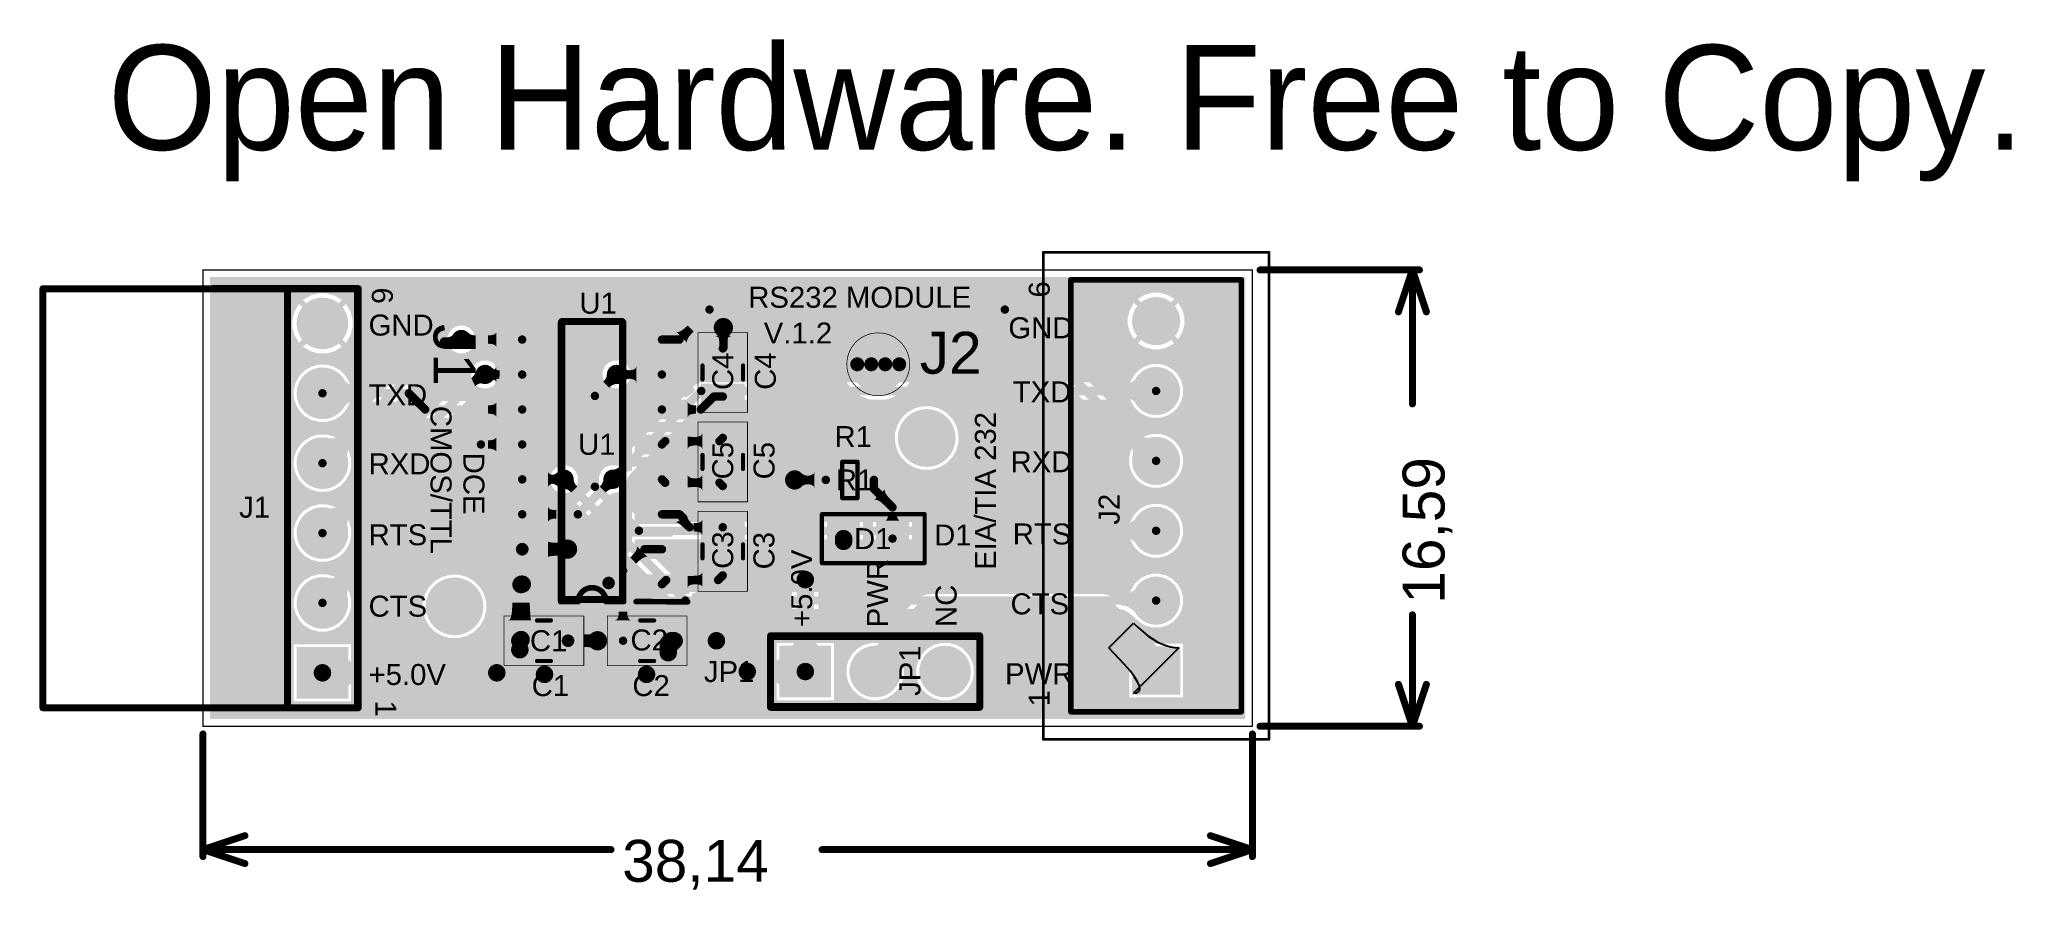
# Model space of a CAD drawing. Header units: inches. Extents: x 0.76 to 3.59, y 2.53 to 3.74.
import ezdxf

# ---------------------------------------------------------------- set-up
doc = ezdxf.new("R2010")
doc.units = ezdxf.units.IN
doc.header["$MEASUREMENT"] = 0
for name, color, linetype in [('Board', 56, 'Continuous'), ('Bottom Layer', 5, 'Continuous'), ('Bottom Solder', 6, 'Continuous'), ('Mechanical 12', 56, 'Continuous'), ('Mechanical 13', 56, 'Continuous'), ('Mechanical 15', 56, 'Continuous'), ('Mechanical 16', 56, 'Continuous'), ('Multi-Layer', 9, 'Continuous'), ('Pad Holes', 156, 'Continuous'), ('Top Courtyard', 56, 'Continuous'), ('Top Layer', 1, 'Continuous'), ('Top Overlay', 2, 'Continuous'), ('Top Paste', 8, 'Continuous'), ('Top Solder', 216, 'Continuous'), ('Via Holes', 16, 'Continuous')]:
    doc.layers.add(name, color=color, linetype=linetype)
doc.styles.add('Arial', font='', dxfattribs={"height": 0.2})
doc.styles.add('Bauhaus 93', font='', dxfattribs={"height": 0.2})
doc.styles.get('Arial').set_extended_font_data('Arial')
doc.styles.get('Bauhaus 93').set_extended_font_data('Bauhaus 93')

msp = doc.modelspace()

# ---------------------------------------------------------------- texts
at = {"layer": 'Board'}
for s, height, style, p in [('Open Hardware. Free to Copy.', 0.15, 'Bauhaus 93', (0.8621, 3.5864)), ('38,14', 0.06, 'Arial', (1.5982, 2.539))]:
    msp.add_text(s, height=height, dxfattribs=dict(at, style=style)).set_placement(p)
at = {"layer": 'Board', "style": 'Arial'}
msp.add_text('16,59', height=0.06, rotation=90, dxfattribs=at).set_placement((2.775, 2.937))
at = {"layer": 'Top Overlay', "style": 'Arial'}
for s, height, p in [('RS232 MODULE', 0.03, (1.7786, 3.3604)), ('U1', 0.03, (1.537, 3.352)), ('GND', 0.03, (1.2353, 3.3206)), ('V.1.2', 0.03, (1.8008, 3.3093)), ('GND', 0.03, (2.1508, 3.3167)), ('J2', 0.06, (2.024, 3.266)), ('TXD', 0.03, (1.2353, 3.221)), ('TXD', 0.03, (2.1571, 3.225)), ('R1', 0.03, (1.902, 3.161)), ('RXD', 0.03, (1.2353, 3.122)), ('RXD', 0.03, (2.1539, 3.125)), ('RTS', 0.03, (1.2353, 3.0206)), ('D1', 0.03, (2.0446, 3.0202)), ('RTS', 0.03, (2.1571, 3.0217)), ('CTS', 0.03, (1.2353, 2.9184)), ('CTS', 0.03, (2.1539, 2.9217)), ('+5.0V', 0.03, (1.2353, 2.8206)), ('JP1', 0.03, (1.7152, 2.8248)), ('PWR', 0.03, (2.1461, 2.8217)), ('C1', 0.03, (1.4687, 2.8047)), ('C2', 0.03, (1.6128, 2.8047))]:
    msp.add_text(s, height=height, dxfattribs=at).set_placement(p)
for s, height, rotation, p in [('6', 0.03, 90, (2.21, 3.375)), ('J1', 0.06, 270, (1.3283, 3.3372)), ('C4', 0.03, 90, (1.818, 3.243)), ('CMOS/TTL', 0.03, 270, (1.324, 3.22)), ('EIA/TIA 232', 0.03, 90, (2.1329, 2.9853)), ('C5', 0.03, 90, (1.8162, 3.1148)), ('DCE', 0.03, 270, (1.371, 3.153)), ('C3', 0.03, 90, (1.816, 2.986)), ('1', 0.03, 90, (2.21, 2.79))]:
    msp.add_text(s, height=height, rotation=rotation, dxfattribs=at).set_placement(p)

# ---------------------------------------------------------------- blocks, each defined once
blk = doc.blocks.new('FIDUCIAL_1')
at = {"layer": 'Top Layer'}
for points in [[(0.045, 0, 0.001, 0.001, 1), (-0.045, 0, 0.001, 0.001, 1)], [(-0.04525, 0, 0.0005, 0.0005, 1), (-0.04475, 0, 0.0005, 0.0005, 1)], [(0.01, 0, 0.02, 0.02, 1), (-0.01, 0, 0.02, 0.02, 1)], [(-0.015, 0, 0.01, 0.01, 1), (-0.005, 0, 0.01, 0.01, 1)], [(0.005, 0, 0.01, 0.01, 1), (0.015, 0, 0.01, 0.01, 1)], [(0.04475, 0, 0.0005, 0.0005, 1), (0.04525, 0, 0.0005, 0.0005, 1)]]:
    blk.add_lwpolyline(points, format="xyseb", close=True, dxfattribs=at)
at = {"layer": 'Top Solder'}
for points in [[(0.03, 0, 0.02, 0.02, 1), (-0.03, 0, 0.02, 0.02, 1)], [(-0.035, 0, 0.01, 0.01, 1), (-0.025, 0, 0.01, 0.01, 1)], [(0.01, 0, 0.02, 0.02, 1), (-0.01, 0, 0.02, 0.02, 1)], [(-0.015, 0, 0.01, 0.01, 1), (-0.005, 0, 0.01, 0.01, 1)], [(0.005, 0, 0.01, 0.01, 1), (0.015, 0, 0.01, 0.01, 1)], [(0.025, 0, 0.01, 0.01, 1), (0.035, 0, 0.01, 0.01, 1)]]:
    blk.add_lwpolyline(points, format="xyseb", close=True, dxfattribs=at)
blk = doc.blocks.new('BERG_M_6V_H_INV_2')
at = {"layer": 'Bottom Layer'}
h = blk.add_hatch(color=5, dxfattribs=at)
edge = h.paths.add_edge_path()
edge.add_arc((0, 0), 0.035, 0, 360)
h = blk.add_hatch(color=5, dxfattribs=at)
edge = h.paths.add_edge_path()
edge.add_arc((0.1, 0), 0.035, 0, 360)
h = blk.add_hatch(color=5, dxfattribs=at)
edge = h.paths.add_edge_path()
edge.add_arc((0.2, 0), 0.035, 0, 360)
h = blk.add_hatch(color=5, dxfattribs=at)
edge = h.paths.add_edge_path()
edge.add_arc((0.3, 0), 0.035, 0, 360)
h = blk.add_hatch(color=5, dxfattribs=at)
edge = h.paths.add_edge_path()
edge.add_arc((0.4, 0), 0.035, 0, 360)
blk.add_hatch(color=5, dxfattribs=at).paths.add_polyline_path([(0.465, 0.035), (0.535, 0.035), (0.535, -0.035), (0.465, -0.035)])
at = {"layer": 'Bottom Solder'}
h = blk.add_hatch(color=6, dxfattribs=at)
edge = h.paths.add_edge_path()
edge.add_arc((0, 0), 0.037, 0, 360)
h = blk.add_hatch(color=6, dxfattribs=at)
edge = h.paths.add_edge_path()
edge.add_arc((0.1, 0), 0.037, 0, 360)
h = blk.add_hatch(color=6, dxfattribs=at)
edge = h.paths.add_edge_path()
edge.add_arc((0.2, 0), 0.037, 0, 360)
h = blk.add_hatch(color=6, dxfattribs=at)
edge = h.paths.add_edge_path()
edge.add_arc((0.3, 0), 0.037, 0, 360)
h = blk.add_hatch(color=6, dxfattribs=at)
edge = h.paths.add_edge_path()
edge.add_arc((0.4, 0), 0.037, 0, 360)
blk.add_hatch(color=6, dxfattribs=at).paths.add_polyline_path([(0.463, 0.037), (0.537, 0.037), (0.537, -0.037), (0.463, -0.037)])
at = {"layer": 'Multi-Layer'}
h = blk.add_hatch(color=9, dxfattribs=at)
edge = h.paths.add_edge_path()
edge.add_arc((0, 0), 0.035, 0, 360)
h = blk.add_hatch(color=9, dxfattribs=at)
edge = h.paths.add_edge_path()
edge.add_arc((0.1, 0), 0.035, 0, 360)
h = blk.add_hatch(color=9, dxfattribs=at)
edge = h.paths.add_edge_path()
edge.add_arc((0.2, 0), 0.035, 0, 360)
h = blk.add_hatch(color=9, dxfattribs=at)
edge = h.paths.add_edge_path()
edge.add_arc((0.3, 0), 0.035, 0, 360)
h = blk.add_hatch(color=9, dxfattribs=at)
edge = h.paths.add_edge_path()
edge.add_arc((0.4, 0), 0.035, 0, 360)
blk.add_hatch(color=9, dxfattribs=at).paths.add_polyline_path([(0.465, 0.035), (0.535, 0.035), (0.535, -0.035), (0.465, -0.035)])
at = {"layer": 'Pad Holes'}
h = blk.add_hatch(color=7, dxfattribs=at)
edge = h.paths.add_edge_path()
edge.add_arc((0, 0), 0.0217, 0, 360)
h = blk.add_hatch(color=7, dxfattribs=at)
edge = h.paths.add_edge_path()
edge.add_arc((0.1, 0), 0.0217, 0, 360)
h = blk.add_hatch(color=7, dxfattribs=at)
edge = h.paths.add_edge_path()
edge.add_arc((0.2, 0), 0.0217, 0, 360)
h = blk.add_hatch(color=7, dxfattribs=at)
edge = h.paths.add_edge_path()
edge.add_arc((0.3, 0), 0.0217, 0, 360)
h = blk.add_hatch(color=7, dxfattribs=at)
edge = h.paths.add_edge_path()
edge.add_arc((0.4, 0), 0.0217, 0, 360)
h = blk.add_hatch(color=7, dxfattribs=at)
edge = h.paths.add_edge_path()
edge.add_arc((0.5, 0), 0.0217, 0, 360)
at = {"layer": 'Top Layer'}
h = blk.add_hatch(color=1, dxfattribs=at)
edge = h.paths.add_edge_path()
edge.add_arc((0, 0), 0.035, 0, 360)
h = blk.add_hatch(color=1, dxfattribs=at)
edge = h.paths.add_edge_path()
edge.add_arc((0.1, 0), 0.035, 0, 360)
h = blk.add_hatch(color=1, dxfattribs=at)
edge = h.paths.add_edge_path()
edge.add_arc((0.2, 0), 0.035, 0, 360)
h = blk.add_hatch(color=1, dxfattribs=at)
edge = h.paths.add_edge_path()
edge.add_arc((0.3, 0), 0.035, 0, 360)
h = blk.add_hatch(color=1, dxfattribs=at)
edge = h.paths.add_edge_path()
edge.add_arc((0.4, 0), 0.035, 0, 360)
blk.add_hatch(color=1, dxfattribs=at).paths.add_polyline_path([(0.465, 0.035), (0.535, 0.035), (0.535, -0.035), (0.465, -0.035)])
at = {"layer": 'Top Solder'}
h = blk.add_hatch(color=216, dxfattribs=at)
edge = h.paths.add_edge_path()
edge.add_arc((0, 0), 0.037, 0, 360)
h = blk.add_hatch(color=216, dxfattribs=at)
edge = h.paths.add_edge_path()
edge.add_arc((0.1, 0), 0.037, 0, 360)
h = blk.add_hatch(color=216, dxfattribs=at)
edge = h.paths.add_edge_path()
edge.add_arc((0.2, 0), 0.037, 0, 360)
h = blk.add_hatch(color=216, dxfattribs=at)
edge = h.paths.add_edge_path()
edge.add_arc((0.3, 0), 0.037, 0, 360)
h = blk.add_hatch(color=216, dxfattribs=at)
edge = h.paths.add_edge_path()
edge.add_arc((0.4, 0), 0.037, 0, 360)
blk.add_hatch(color=216, dxfattribs=at).paths.add_polyline_path([(0.463, 0.037), (0.537, 0.037), (0.537, -0.037), (0.463, -0.037)])
at = {"layer": 'Mechanical 16'}
for points in [[(-0.0496, -0.4, 0.01, 0.01, 0), (-0.0496, 0.0512, 0.01, 0.01, 0)], [(0.55, 0.0512, 0.01, 0.01, 0), (-0.0496, 0.0512, 0.01, 0.01, 0)], [(0.55, -0.4, 0.01, 0.01, 0), (0.55, 0.0512, 0.01, 0.01, 0)], [(0.55, -0.4, 0.01, 0.01, 0), (-0.0496, -0.4, 0.01, 0.01, 0)]]:
    blk.add_lwpolyline(points, format="xyseb", dxfattribs=at)
for points in [[(-0.0521, 0.0512, 0.005, 0.005, 1), (-0.0471, 0.0512, 0.005, 0.005, 1)], [(-0.0521, 0.0512, 0.005, 0.005, 1), (-0.0471, 0.0512, 0.005, 0.005, 1)], [(0.5475, 0.0512, 0.005, 0.005, 1), (0.5525, 0.0512, 0.005, 0.005, 1)], [(0.5475, 0.0512, 0.005, 0.005, 1), (0.5525, 0.0512, 0.005, 0.005, 1)], [(-0.0521, -0.4, 0.005, 0.005, 1), (-0.0471, -0.4, 0.005, 0.005, 1)], [(-0.0521, -0.4, 0.005, 0.005, 1), (-0.0471, -0.4, 0.005, 0.005, 1)], [(0.5475, -0.4, 0.005, 0.005, 1), (0.5525, -0.4, 0.005, 0.005, 1)], [(0.5475, -0.4, 0.005, 0.005, 1), (0.5525, -0.4, 0.005, 0.005, 1)]]:
    blk.add_lwpolyline(points, format="xyseb", close=True, dxfattribs=at)
at = {"layer": 'Top Overlay'}
for points in [[(-0.05, 0.05, 0.01, 0.01, 0), (0.55, 0.05, 0.01, 0.01, 0)], [(-0.05, -0.05, 0.01, 0.01, 0), (-0.05, 0.05, 0.01, 0.01, 0)], [(0.55, -0.05, 0.01, 0.01, 0), (0.55, 0.05, 0.01, 0.01, 0)], [(0.55, -0.05, 0.01, 0.01, 0), (-0.05, -0.05, 0.01, 0.01, 0)], [(-0.05, -0.156, 0.01, 0.01, 0), (-0.05, -0.05, 0.01, 0.01, 0)], [(0.55, -0.156, 0.01, 0.01, 0), (0.55, -0.05, 0.01, 0.01, 0)]]:
    blk.add_lwpolyline(points, format="xyseb", dxfattribs=at)
for points in [[(-0.0525, 0.05, 0.005, 0.005, 1), (-0.0475, 0.05, 0.005, 0.005, 1)], [(-0.0525, 0.05, 0.005, 0.005, 1), (-0.0475, 0.05, 0.005, 0.005, 1)], [(0.5475, 0.05, 0.005, 0.005, 1), (0.5525, 0.05, 0.005, 0.005, 1)], [(0.5475, 0.05, 0.005, 0.005, 1), (0.5525, 0.05, 0.005, 0.005, 1)], [(-0.0525, -0.05, 0.005, 0.005, 1), (-0.0475, -0.05, 0.005, 0.005, 1)], [(-0.0525, -0.05, 0.005, 0.005, 1), (-0.0475, -0.05, 0.005, 0.005, 1)], [(-0.0525, -0.05, 0.005, 0.005, 1), (-0.0475, -0.05, 0.005, 0.005, 1)], [(0.5475, -0.05, 0.005, 0.005, 1), (0.5525, -0.05, 0.005, 0.005, 1)], [(0.5475, -0.05, 0.005, 0.005, 1), (0.5525, -0.05, 0.005, 0.005, 1)], [(0.5475, -0.05, 0.005, 0.005, 1), (0.5525, -0.05, 0.005, 0.005, 1)], [(-0.0525, -0.156, 0.005, 0.005, 1), (-0.0475, -0.156, 0.005, 0.005, 1)], [(0.5475, -0.156, 0.005, 0.005, 1), (0.5525, -0.156, 0.005, 0.005, 1)]]:
    blk.add_lwpolyline(points, format="xyseb", close=True, dxfattribs=at)
at = {"layer": 'Mechanical 12', "style": 'Arial'}
blk.add_text('J1', height=0.03, rotation=90, dxfattribs=at).set_placement((0.278, -0.1193))
at = {"layer": 'Top Overlay', "style": 'Arial'}
for s, p in [('6', (-0.0513, 0.0707)), ('1', (0.5394, 0.0757))]:
    blk.add_text(s, height=0.03, dxfattribs=at).set_placement(p)
blk = doc.blocks.new('JMP_3_PTH_180_3')
at = {"layer": 'Bottom Layer'}
blk.add_hatch(color=5, dxfattribs=at).paths.add_polyline_path([(-0.135, 0.035), (-0.065, 0.035), (-0.065, -0.035), (-0.135, -0.035)])
h = blk.add_hatch(color=5, dxfattribs=at)
edge = h.paths.add_edge_path()
edge.add_arc((0, 0), 0.035, 0, 360)
h = blk.add_hatch(color=5, dxfattribs=at)
edge = h.paths.add_edge_path()
edge.add_arc((0.1, 0), 0.035, 0, 360)
at = {"layer": 'Bottom Solder'}
blk.add_hatch(color=6, dxfattribs=at).paths.add_polyline_path([(-0.137, 0.037), (-0.063, 0.037), (-0.063, -0.037), (-0.137, -0.037)])
h = blk.add_hatch(color=6, dxfattribs=at)
edge = h.paths.add_edge_path()
edge.add_arc((0, 0), 0.037, 0, 360)
h = blk.add_hatch(color=6, dxfattribs=at)
edge = h.paths.add_edge_path()
edge.add_arc((0.1, 0), 0.037, 0, 360)
at = {"layer": 'Multi-Layer'}
blk.add_hatch(color=9, dxfattribs=at).paths.add_polyline_path([(-0.135, 0.035), (-0.065, 0.035), (-0.065, -0.035), (-0.135, -0.035)])
h = blk.add_hatch(color=9, dxfattribs=at)
edge = h.paths.add_edge_path()
edge.add_arc((0, 0), 0.035, 0, 360)
h = blk.add_hatch(color=9, dxfattribs=at)
edge = h.paths.add_edge_path()
edge.add_arc((0.1, 0), 0.035, 0, 360)
at = {"layer": 'Pad Holes'}
h = blk.add_hatch(color=7, dxfattribs=at)
edge = h.paths.add_edge_path()
edge.add_arc((-0.1, 0), 0.0217, 0, 360)
h = blk.add_hatch(color=7, dxfattribs=at)
edge = h.paths.add_edge_path()
edge.add_arc((0, 0), 0.0217, 0, 360)
h = blk.add_hatch(color=7, dxfattribs=at)
edge = h.paths.add_edge_path()
edge.add_arc((0.1, 0), 0.0217, 0, 360)
at = {"layer": 'Top Layer'}
blk.add_hatch(color=1, dxfattribs=at).paths.add_polyline_path([(-0.135, 0.035), (-0.065, 0.035), (-0.065, -0.035), (-0.135, -0.035)])
h = blk.add_hatch(color=1, dxfattribs=at)
edge = h.paths.add_edge_path()
edge.add_arc((0, 0), 0.035, 0, 360)
h = blk.add_hatch(color=1, dxfattribs=at)
edge = h.paths.add_edge_path()
edge.add_arc((0.1, 0), 0.035, 0, 360)
at = {"layer": 'Top Solder'}
blk.add_hatch(color=216, dxfattribs=at).paths.add_polyline_path([(-0.137, 0.037), (-0.063, 0.037), (-0.063, -0.037), (-0.137, -0.037)])
h = blk.add_hatch(color=216, dxfattribs=at)
edge = h.paths.add_edge_path()
edge.add_arc((0, 0), 0.037, 0, 360)
h = blk.add_hatch(color=216, dxfattribs=at)
edge = h.paths.add_edge_path()
edge.add_arc((0.1, 0), 0.037, 0, 360)
at = {"layer": 'Mechanical 16'}
for points in [[(-0.1496, 0.0512, 0.01, 0.01, 0), (0.1496, 0.0512, 0.01, 0.01, 0)], [(-0.1496, -0.0512, 0.01, 0.01, 0), (-0.1496, 0.0512, 0.01, 0.01, 0)], [(0.1496, -0.0512, 0.01, 0.01, 0), (0.1496, 0.0512, 0.01, 0.01, 0)], [(-0.1496, -0.0512, 0.01, 0.01, 0), (0.1496, -0.0512, 0.01, 0.01, 0)]]:
    blk.add_lwpolyline(points, format="xyseb", dxfattribs=at)
for points in [[(-0.1521, 0.0512, 0.005, 0.005, 1), (-0.1471, 0.0512, 0.005, 0.005, 1)], [(-0.1521, 0.0512, 0.005, 0.005, 1), (-0.1471, 0.0512, 0.005, 0.005, 1)], [(0.1471, 0.0512, 0.005, 0.005, 1), (0.1521, 0.0512, 0.005, 0.005, 1)], [(0.1471, 0.0512, 0.005, 0.005, 1), (0.1521, 0.0512, 0.005, 0.005, 1)], [(-0.1521, -0.0512, 0.005, 0.005, 1), (-0.1471, -0.0512, 0.005, 0.005, 1)], [(-0.1521, -0.0512, 0.005, 0.005, 1), (-0.1471, -0.0512, 0.005, 0.005, 1)], [(0.1471, -0.0512, 0.005, 0.005, 1), (0.1521, -0.0512, 0.005, 0.005, 1)], [(0.1471, -0.0512, 0.005, 0.005, 1), (0.1521, -0.0512, 0.005, 0.005, 1)]]:
    blk.add_lwpolyline(points, format="xyseb", close=True, dxfattribs=at)
at = {"layer": 'Top Overlay'}
for points in [[(-0.15, -0.05, 0.01, 0.01, 0), (-0.15, 0.05, 0.01, 0.01, 0)], [(-0.15, 0.05, 0.01, 0.01, 0), (0.15, 0.05, 0.01, 0.01, 0)], [(0.15, -0.05, 0.01, 0.01, 0), (0.15, 0.05, 0.01, 0.01, 0)], [(-0.15, -0.05, 0.01, 0.01, 0), (0.15, -0.05, 0.01, 0.01, 0)]]:
    blk.add_lwpolyline(points, format="xyseb", dxfattribs=at)
for points in [[(-0.1525, 0.05, 0.005, 0.005, 1), (-0.1475, 0.05, 0.005, 0.005, 1)], [(-0.1525, 0.05, 0.005, 0.005, 1), (-0.1475, 0.05, 0.005, 0.005, 1)], [(0.1475, 0.05, 0.005, 0.005, 1), (0.1525, 0.05, 0.005, 0.005, 1)], [(0.1475, 0.05, 0.005, 0.005, 1), (0.1525, 0.05, 0.005, 0.005, 1)], [(-0.1525, -0.05, 0.005, 0.005, 1), (-0.1475, -0.05, 0.005, 0.005, 1)], [(-0.1525, -0.05, 0.005, 0.005, 1), (-0.1475, -0.05, 0.005, 0.005, 1)], [(0.1475, -0.05, 0.005, 0.005, 1), (0.1525, -0.05, 0.005, 0.005, 1)], [(0.1475, -0.05, 0.005, 0.005, 1), (0.1525, -0.05, 0.005, 0.005, 1)]]:
    blk.add_lwpolyline(points, format="xyseb", close=True, dxfattribs=at)
at = {"layer": 'Mechanical 12', "style": 'Arial'}
blk.add_text('JP1', height=0.03, rotation=90, dxfattribs=at).set_placement((0.0648, -0.0348))
at = {"layer": 'Top Overlay', "style": 'Arial'}
for s, p in [('+5.0V', (-0.0902, 0.0638)), ('PWR', (0.0182, 0.0633)), ('NC', (0.1165, 0.0638))]:
    blk.add_text(s, height=0.03, rotation=90, dxfattribs=at).set_placement(p)
blk = doc.blocks.new('C0805_4')
at = {"layer": 'Top Layer'}
for points in [[(0.0295, 0.0512), (0.0295, 0.0177), (-0.0295, 0.0177), (-0.0295, 0.0512)], [(0.0295, -0.0177), (0.0295, -0.0512), (-0.0295, -0.0512), (-0.0295, -0.0177)]]:
    blk.add_hatch(color=1, dxfattribs=at).paths.add_polyline_path(points)
at = {"layer": 'Top Paste'}
for points in [[(0.0295, 0.0512), (0.0295, 0.0177), (-0.0295, 0.0177), (-0.0295, 0.0512)], [(0.0295, -0.0177), (0.0295, -0.0512), (-0.0295, -0.0512), (-0.0295, -0.0177)]]:
    blk.add_hatch(color=8, dxfattribs=at).paths.add_polyline_path(points)
at = {"layer": 'Top Solder'}
for points in [[(0.0315, 0.0531), (0.0315, 0.0157), (-0.0315, 0.0157), (-0.0315, 0.0531)], [(0.0315, -0.0157), (0.0315, -0.0531), (-0.0315, -0.0531), (-0.0315, -0.0157)]]:
    blk.add_hatch(color=216, dxfattribs=at).paths.add_polyline_path(points)
at = {"layer": 'Top Courtyard'}
for points in [[(0.0354, 0.0571, 0.001, 0.001, 0), (-0.0354, 0.0571, 0.001, 0.001, 0)], [(-0.0354, 0.0571, 0.001, 0.001, 0), (-0.0354, -0.0571, 0.001, 0.001, 0)], [(0.0354, 0.0571, 0.001, 0.001, 0), (0.0354, -0.0571, 0.001, 0.001, 0)], [(0.0354, -0.0571, 0.001, 0.001, 0), (-0.0354, -0.0571, 0.001, 0.001, 0)]]:
    blk.add_lwpolyline(points, format="xyseb", dxfattribs=at)
for points in [[(-0.0357, 0.0571, 0.0005, 0.0005, 1), (-0.0352, 0.0571, 0.0005, 0.0005, 1)], [(-0.0357, 0.0571, 0.0005, 0.0005, 1), (-0.0352, 0.0571, 0.0005, 0.0005, 1)], [(0.0352, 0.0571, 0.0005, 0.0005, 1), (0.0357, 0.0571, 0.0005, 0.0005, 1)], [(0.0352, 0.0571, 0.0005, 0.0005, 1), (0.0357, 0.0571, 0.0005, 0.0005, 1)], [(-0.0357, -0.0571, 0.0005, 0.0005, 1), (-0.0352, -0.0571, 0.0005, 0.0005, 1)], [(-0.0357, -0.0571, 0.0005, 0.0005, 1), (-0.0352, -0.0571, 0.0005, 0.0005, 1)], [(0.0352, -0.0571, 0.0005, 0.0005, 1), (0.0357, -0.0571, 0.0005, 0.0005, 1)], [(0.0352, -0.0571, 0.0005, 0.0005, 1), (0.0357, -0.0571, 0.0005, 0.0005, 1)]]:
    blk.add_lwpolyline(points, format="xyseb", close=True, dxfattribs=at)
at = {"layer": 'Top Overlay'}
for points in [[(-0.029, 0.01, 0.006, 0.006, 0), (-0.029, -0.01, 0.006, 0.006, 0)], [(0.029, -0.01, 0.006, 0.006, 0), (0.029, 0.01, 0.006, 0.006, 0)]]:
    blk.add_lwpolyline(points, format="xyseb", dxfattribs=at)
for points in [[(-0.0305, 0.01, 0.003, 0.003, 1), (-0.0275, 0.01, 0.003, 0.003, 1)], [(0.0275, 0.01, 0.003, 0.003, 1), (0.0305, 0.01, 0.003, 0.003, 1)], [(-0.0305, -0.01, 0.003, 0.003, 1), (-0.0275, -0.01, 0.003, 0.003, 1)], [(0.0275, -0.01, 0.003, 0.003, 1), (0.0305, -0.01, 0.003, 0.003, 1)]]:
    blk.add_lwpolyline(points, format="xyseb", close=True, dxfattribs=at)
at = {"layer": 'Mechanical 12', "style": 'Arial'}
blk.add_text('C5', height=0.03, rotation=-90, dxfattribs=at).set_placement((-0.015, 0.025))
blk = doc.blocks.new('C0805_5')
at = {"layer": 'Top Layer'}
for points in [[(0.0295, 0.0512), (0.0295, 0.0177), (-0.0295, 0.0177), (-0.0295, 0.0512)], [(0.0295, -0.0177), (0.0295, -0.0512), (-0.0295, -0.0512), (-0.0295, -0.0177)]]:
    blk.add_hatch(color=1, dxfattribs=at).paths.add_polyline_path(points)
at = {"layer": 'Top Paste'}
for points in [[(0.0295, 0.0512), (0.0295, 0.0177), (-0.0295, 0.0177), (-0.0295, 0.0512)], [(0.0295, -0.0177), (0.0295, -0.0512), (-0.0295, -0.0512), (-0.0295, -0.0177)]]:
    blk.add_hatch(color=8, dxfattribs=at).paths.add_polyline_path(points)
at = {"layer": 'Top Solder'}
for points in [[(0.0315, 0.0531), (0.0315, 0.0157), (-0.0315, 0.0157), (-0.0315, 0.0531)], [(0.0315, -0.0157), (0.0315, -0.0531), (-0.0315, -0.0531), (-0.0315, -0.0157)]]:
    blk.add_hatch(color=216, dxfattribs=at).paths.add_polyline_path(points)
at = {"layer": 'Top Courtyard'}
for points in [[(0.0354, 0.0571, 0.001, 0.001, 0), (-0.0354, 0.0571, 0.001, 0.001, 0)], [(-0.0354, 0.0571, 0.001, 0.001, 0), (-0.0354, -0.0571, 0.001, 0.001, 0)], [(0.0354, 0.0571, 0.001, 0.001, 0), (0.0354, -0.0571, 0.001, 0.001, 0)], [(0.0354, -0.0571, 0.001, 0.001, 0), (-0.0354, -0.0571, 0.001, 0.001, 0)]]:
    blk.add_lwpolyline(points, format="xyseb", dxfattribs=at)
for points in [[(-0.0357, 0.0571, 0.0005, 0.0005, 1), (-0.0352, 0.0571, 0.0005, 0.0005, 1)], [(-0.0357, 0.0571, 0.0005, 0.0005, 1), (-0.0352, 0.0571, 0.0005, 0.0005, 1)], [(0.0352, 0.0571, 0.0005, 0.0005, 1), (0.0357, 0.0571, 0.0005, 0.0005, 1)], [(0.0352, 0.0571, 0.0005, 0.0005, 1), (0.0357, 0.0571, 0.0005, 0.0005, 1)], [(-0.0357, -0.0571, 0.0005, 0.0005, 1), (-0.0352, -0.0571, 0.0005, 0.0005, 1)], [(-0.0357, -0.0571, 0.0005, 0.0005, 1), (-0.0352, -0.0571, 0.0005, 0.0005, 1)], [(0.0352, -0.0571, 0.0005, 0.0005, 1), (0.0357, -0.0571, 0.0005, 0.0005, 1)], [(0.0352, -0.0571, 0.0005, 0.0005, 1), (0.0357, -0.0571, 0.0005, 0.0005, 1)]]:
    blk.add_lwpolyline(points, format="xyseb", close=True, dxfattribs=at)
at = {"layer": 'Top Overlay'}
for points in [[(-0.029, 0.01, 0.006, 0.006, 0), (-0.029, -0.01, 0.006, 0.006, 0)], [(0.029, -0.01, 0.006, 0.006, 0), (0.029, 0.01, 0.006, 0.006, 0)]]:
    blk.add_lwpolyline(points, format="xyseb", dxfattribs=at)
for points in [[(-0.0305, 0.01, 0.003, 0.003, 1), (-0.0275, 0.01, 0.003, 0.003, 1)], [(0.0275, 0.01, 0.003, 0.003, 1), (0.0305, 0.01, 0.003, 0.003, 1)], [(-0.0305, -0.01, 0.003, 0.003, 1), (-0.0275, -0.01, 0.003, 0.003, 1)], [(0.0275, -0.01, 0.003, 0.003, 1), (0.0305, -0.01, 0.003, 0.003, 1)]]:
    blk.add_lwpolyline(points, format="xyseb", close=True, dxfattribs=at)
at = {"layer": 'Mechanical 12', "style": 'Arial'}
blk.add_text('C4', height=0.03, rotation=-90, dxfattribs=at).set_placement((-0.015, 0.025))
blk = doc.blocks.new('C0805_6')
at = {"layer": 'Top Layer'}
for points in [[(0.0295, 0.0512), (0.0295, 0.0177), (-0.0295, 0.0177), (-0.0295, 0.0512)], [(0.0295, -0.0177), (0.0295, -0.0512), (-0.0295, -0.0512), (-0.0295, -0.0177)]]:
    blk.add_hatch(color=1, dxfattribs=at).paths.add_polyline_path(points)
at = {"layer": 'Top Paste'}
for points in [[(0.0295, 0.0512), (0.0295, 0.0177), (-0.0295, 0.0177), (-0.0295, 0.0512)], [(0.0295, -0.0177), (0.0295, -0.0512), (-0.0295, -0.0512), (-0.0295, -0.0177)]]:
    blk.add_hatch(color=8, dxfattribs=at).paths.add_polyline_path(points)
at = {"layer": 'Top Solder'}
for points in [[(0.0315, 0.0531), (0.0315, 0.0157), (-0.0315, 0.0157), (-0.0315, 0.0531)], [(0.0315, -0.0157), (0.0315, -0.0531), (-0.0315, -0.0531), (-0.0315, -0.0157)]]:
    blk.add_hatch(color=216, dxfattribs=at).paths.add_polyline_path(points)
at = {"layer": 'Top Courtyard'}
for points in [[(0.0354, 0.0571, 0.001, 0.001, 0), (-0.0354, 0.0571, 0.001, 0.001, 0)], [(-0.0354, 0.0571, 0.001, 0.001, 0), (-0.0354, -0.0571, 0.001, 0.001, 0)], [(0.0354, 0.0571, 0.001, 0.001, 0), (0.0354, -0.0571, 0.001, 0.001, 0)], [(0.0354, -0.0571, 0.001, 0.001, 0), (-0.0354, -0.0571, 0.001, 0.001, 0)]]:
    blk.add_lwpolyline(points, format="xyseb", dxfattribs=at)
for points in [[(-0.0357, 0.0571, 0.0005, 0.0005, 1), (-0.0352, 0.0571, 0.0005, 0.0005, 1)], [(-0.0357, 0.0571, 0.0005, 0.0005, 1), (-0.0352, 0.0571, 0.0005, 0.0005, 1)], [(0.0352, 0.0571, 0.0005, 0.0005, 1), (0.0357, 0.0571, 0.0005, 0.0005, 1)], [(0.0352, 0.0571, 0.0005, 0.0005, 1), (0.0357, 0.0571, 0.0005, 0.0005, 1)], [(-0.0357, -0.0571, 0.0005, 0.0005, 1), (-0.0352, -0.0571, 0.0005, 0.0005, 1)], [(-0.0357, -0.0571, 0.0005, 0.0005, 1), (-0.0352, -0.0571, 0.0005, 0.0005, 1)], [(0.0352, -0.0571, 0.0005, 0.0005, 1), (0.0357, -0.0571, 0.0005, 0.0005, 1)], [(0.0352, -0.0571, 0.0005, 0.0005, 1), (0.0357, -0.0571, 0.0005, 0.0005, 1)]]:
    blk.add_lwpolyline(points, format="xyseb", close=True, dxfattribs=at)
at = {"layer": 'Top Overlay'}
for points in [[(-0.029, -0.01, 0.006, 0.006, 0), (-0.029, 0.01, 0.006, 0.006, 0)], [(0.029, -0.01, 0.006, 0.006, 0), (0.029, 0.01, 0.006, 0.006, 0)]]:
    blk.add_lwpolyline(points, format="xyseb", dxfattribs=at)
for points in [[(-0.0305, 0.01, 0.003, 0.003, 1), (-0.0275, 0.01, 0.003, 0.003, 1)], [(0.0275, 0.01, 0.003, 0.003, 1), (0.0305, 0.01, 0.003, 0.003, 1)], [(-0.0305, -0.01, 0.003, 0.003, 1), (-0.0275, -0.01, 0.003, 0.003, 1)], [(0.0275, -0.01, 0.003, 0.003, 1), (0.0305, -0.01, 0.003, 0.003, 1)]]:
    blk.add_lwpolyline(points, format="xyseb", close=True, dxfattribs=at)
at = {"layer": 'Mechanical 12', "style": 'Arial'}
blk.add_text('C3', height=0.03, rotation=-90, dxfattribs=at).set_placement((-0.015, 0.025))
blk = doc.blocks.new('C0805_7')
at = {"layer": 'Top Layer'}
for points in [[(0.0295, 0.0512), (0.0295, 0.0177), (-0.0295, 0.0177), (-0.0295, 0.0512)], [(0.0295, -0.0177), (0.0295, -0.0512), (-0.0295, -0.0512), (-0.0295, -0.0177)]]:
    blk.add_hatch(color=1, dxfattribs=at).paths.add_polyline_path(points)
at = {"layer": 'Top Paste'}
for points in [[(0.0295, 0.0512), (0.0295, 0.0177), (-0.0295, 0.0177), (-0.0295, 0.0512)], [(0.0295, -0.0177), (0.0295, -0.0512), (-0.0295, -0.0512), (-0.0295, -0.0177)]]:
    blk.add_hatch(color=8, dxfattribs=at).paths.add_polyline_path(points)
at = {"layer": 'Top Solder'}
for points in [[(0.0315, 0.0531), (0.0315, 0.0157), (-0.0315, 0.0157), (-0.0315, 0.0531)], [(0.0315, -0.0157), (0.0315, -0.0531), (-0.0315, -0.0531), (-0.0315, -0.0157)]]:
    blk.add_hatch(color=216, dxfattribs=at).paths.add_polyline_path(points)
at = {"layer": 'Top Courtyard'}
for points in [[(0.0354, 0.0571, 0.001, 0.001, 0), (-0.0354, 0.0571, 0.001, 0.001, 0)], [(-0.0354, -0.0571, 0.001, 0.001, 0), (-0.0354, 0.0571, 0.001, 0.001, 0)], [(0.0354, -0.0571, 0.001, 0.001, 0), (0.0354, 0.0571, 0.001, 0.001, 0)], [(0.0354, -0.0571, 0.001, 0.001, 0), (-0.0354, -0.0571, 0.001, 0.001, 0)]]:
    blk.add_lwpolyline(points, format="xyseb", dxfattribs=at)
for points in [[(-0.0357, 0.0571, 0.0005, 0.0005, 1), (-0.0352, 0.0571, 0.0005, 0.0005, 1)], [(-0.0357, 0.0571, 0.0005, 0.0005, 1), (-0.0352, 0.0571, 0.0005, 0.0005, 1)], [(0.0352, 0.0571, 0.0005, 0.0005, 1), (0.0357, 0.0571, 0.0005, 0.0005, 1)], [(0.0352, 0.0571, 0.0005, 0.0005, 1), (0.0357, 0.0571, 0.0005, 0.0005, 1)], [(-0.0357, -0.0571, 0.0005, 0.0005, 1), (-0.0352, -0.0571, 0.0005, 0.0005, 1)], [(-0.0357, -0.0571, 0.0005, 0.0005, 1), (-0.0352, -0.0571, 0.0005, 0.0005, 1)], [(0.0352, -0.0571, 0.0005, 0.0005, 1), (0.0357, -0.0571, 0.0005, 0.0005, 1)], [(0.0352, -0.0571, 0.0005, 0.0005, 1), (0.0357, -0.0571, 0.0005, 0.0005, 1)]]:
    blk.add_lwpolyline(points, format="xyseb", close=True, dxfattribs=at)
at = {"layer": 'Top Overlay'}
for points in [[(-0.029, -0.01, 0.006, 0.006, 0), (-0.029, 0.01, 0.006, 0.006, 0)], [(0.029, -0.01, 0.006, 0.006, 0), (0.029, 0.01, 0.006, 0.006, 0)]]:
    blk.add_lwpolyline(points, format="xyseb", dxfattribs=at)
for points in [[(-0.0305, 0.01, 0.003, 0.003, 1), (-0.0275, 0.01, 0.003, 0.003, 1)], [(0.0275, 0.01, 0.003, 0.003, 1), (0.0305, 0.01, 0.003, 0.003, 1)], [(-0.0305, -0.01, 0.003, 0.003, 1), (-0.0275, -0.01, 0.003, 0.003, 1)], [(0.0275, -0.01, 0.003, 0.003, 1), (0.0305, -0.01, 0.003, 0.003, 1)]]:
    blk.add_lwpolyline(points, format="xyseb", close=True, dxfattribs=at)
at = {"layer": 'Mechanical 12', "style": 'Arial'}
blk.add_text('C2', height=0.03, rotation=90, dxfattribs=at).set_placement((0.0139, -0.0238))
blk = doc.blocks.new('C0805_8')
at = {"layer": 'Top Layer'}
for points in [[(0.0295, 0.0512), (0.0295, 0.0177), (-0.0295, 0.0177), (-0.0295, 0.0512)], [(0.0295, -0.0177), (0.0295, -0.0512), (-0.0295, -0.0512), (-0.0295, -0.0177)]]:
    blk.add_hatch(color=1, dxfattribs=at).paths.add_polyline_path(points)
at = {"layer": 'Top Paste'}
for points in [[(0.0295, 0.0512), (0.0295, 0.0177), (-0.0295, 0.0177), (-0.0295, 0.0512)], [(0.0295, -0.0177), (0.0295, -0.0512), (-0.0295, -0.0512), (-0.0295, -0.0177)]]:
    blk.add_hatch(color=8, dxfattribs=at).paths.add_polyline_path(points)
at = {"layer": 'Top Solder'}
for points in [[(0.0315, 0.0531), (0.0315, 0.0157), (-0.0315, 0.0157), (-0.0315, 0.0531)], [(0.0315, -0.0157), (0.0315, -0.0531), (-0.0315, -0.0531), (-0.0315, -0.0157)]]:
    blk.add_hatch(color=216, dxfattribs=at).paths.add_polyline_path(points)
at = {"layer": 'Top Courtyard'}
for points in [[(-0.0354, 0.0571, 0.001, 0.001, 0), (0.0354, 0.0571, 0.001, 0.001, 0)], [(-0.0354, 0.0571, 0.001, 0.001, 0), (-0.0354, -0.0571, 0.001, 0.001, 0)], [(0.0354, 0.0571, 0.001, 0.001, 0), (0.0354, -0.0571, 0.001, 0.001, 0)], [(-0.0354, -0.0571, 0.001, 0.001, 0), (0.0354, -0.0571, 0.001, 0.001, 0)]]:
    blk.add_lwpolyline(points, format="xyseb", dxfattribs=at)
for points in [[(-0.0357, 0.0571, 0.0005, 0.0005, 1), (-0.0352, 0.0571, 0.0005, 0.0005, 1)], [(-0.0357, 0.0571, 0.0005, 0.0005, 1), (-0.0352, 0.0571, 0.0005, 0.0005, 1)], [(0.0352, 0.0571, 0.0005, 0.0005, 1), (0.0357, 0.0571, 0.0005, 0.0005, 1)], [(0.0352, 0.0571, 0.0005, 0.0005, 1), (0.0357, 0.0571, 0.0005, 0.0005, 1)], [(-0.0357, -0.0571, 0.0005, 0.0005, 1), (-0.0352, -0.0571, 0.0005, 0.0005, 1)], [(-0.0357, -0.0571, 0.0005, 0.0005, 1), (-0.0352, -0.0571, 0.0005, 0.0005, 1)], [(0.0352, -0.0571, 0.0005, 0.0005, 1), (0.0357, -0.0571, 0.0005, 0.0005, 1)], [(0.0352, -0.0571, 0.0005, 0.0005, 1), (0.0357, -0.0571, 0.0005, 0.0005, 1)]]:
    blk.add_lwpolyline(points, format="xyseb", close=True, dxfattribs=at)
at = {"layer": 'Top Overlay'}
for points in [[(-0.029, 0.01, 0.006, 0.006, 0), (-0.029, -0.01, 0.006, 0.006, 0)], [(0.029, 0.01, 0.006, 0.006, 0), (0.029, -0.01, 0.006, 0.006, 0)]]:
    blk.add_lwpolyline(points, format="xyseb", dxfattribs=at)
for points in [[(-0.0305, 0.01, 0.003, 0.003, 1), (-0.0275, 0.01, 0.003, 0.003, 1)], [(0.0275, 0.01, 0.003, 0.003, 1), (0.0305, 0.01, 0.003, 0.003, 1)], [(-0.0305, -0.01, 0.003, 0.003, 1), (-0.0275, -0.01, 0.003, 0.003, 1)], [(0.0275, -0.01, 0.003, 0.003, 1), (0.0305, -0.01, 0.003, 0.003, 1)]]:
    blk.add_lwpolyline(points, format="xyseb", close=True, dxfattribs=at)
at = {"layer": 'Mechanical 12', "style": 'Arial'}
blk.add_text('C1', height=0.03, rotation=270, dxfattribs=at).set_placement((-0.015, 0.02))
blk = doc.blocks.new('SOIC16N_9')
at = {"layer": 'Top Layer'}
for points in [[(-0.063, 0.187), (-0.063, 0.163), (-0.137, 0.163), (-0.137, 0.187)], [(0.137, 0.187), (0.137, 0.163), (0.063, 0.163), (0.063, 0.187)], [(-0.063, 0.137), (-0.063, 0.113), (-0.137, 0.113), (-0.137, 0.137)], [(0.137, 0.137), (0.137, 0.113), (0.063, 0.113), (0.063, 0.137)], [(-0.063, 0.087), (-0.063, 0.063), (-0.137, 0.063), (-0.137, 0.087)], [(0.137, 0.087), (0.137, 0.063), (0.063, 0.063), (0.063, 0.087)], [(-0.063, 0.037), (-0.063, 0.013), (-0.137, 0.013), (-0.137, 0.037)], [(0.137, 0.037), (0.137, 0.013), (0.063, 0.013), (0.063, 0.037)], [(-0.063, -0.013), (-0.063, -0.037), (-0.137, -0.037), (-0.137, -0.013)], [(0.137, -0.013), (0.137, -0.037), (0.063, -0.037), (0.063, -0.013)], [(-0.063, -0.063), (-0.063, -0.087), (-0.137, -0.087), (-0.137, -0.063)], [(0.137, -0.063), (0.137, -0.087), (0.063, -0.087), (0.063, -0.063)], [(-0.063, -0.113), (-0.063, -0.137), (-0.137, -0.137), (-0.137, -0.113)], [(0.137, -0.113), (0.137, -0.137), (0.063, -0.137), (0.063, -0.113)], [(-0.063, -0.163), (-0.063, -0.187), (-0.137, -0.187), (-0.137, -0.163)], [(0.137, -0.163), (0.137, -0.187), (0.063, -0.187), (0.063, -0.163)]]:
    blk.add_hatch(color=1, dxfattribs=at).paths.add_polyline_path(points)
at = {"layer": 'Top Paste'}
for points in [[(-0.063, 0.187), (-0.063, 0.163), (-0.137, 0.163), (-0.137, 0.187)], [(0.137, 0.187), (0.137, 0.163), (0.063, 0.163), (0.063, 0.187)], [(-0.063, 0.137), (-0.063, 0.113), (-0.137, 0.113), (-0.137, 0.137)], [(0.137, 0.137), (0.137, 0.113), (0.063, 0.113), (0.063, 0.137)], [(-0.063, 0.087), (-0.063, 0.063), (-0.137, 0.063), (-0.137, 0.087)], [(0.137, 0.087), (0.137, 0.063), (0.063, 0.063), (0.063, 0.087)], [(-0.063, 0.037), (-0.063, 0.013), (-0.137, 0.013), (-0.137, 0.037)], [(0.137, 0.037), (0.137, 0.013), (0.063, 0.013), (0.063, 0.037)], [(-0.063, -0.013), (-0.063, -0.037), (-0.137, -0.037), (-0.137, -0.013)], [(0.137, -0.013), (0.137, -0.037), (0.063, -0.037), (0.063, -0.013)], [(-0.063, -0.063), (-0.063, -0.087), (-0.137, -0.087), (-0.137, -0.063)], [(0.137, -0.063), (0.137, -0.087), (0.063, -0.087), (0.063, -0.063)], [(-0.063, -0.113), (-0.063, -0.137), (-0.137, -0.137), (-0.137, -0.113)], [(0.137, -0.113), (0.137, -0.137), (0.063, -0.137), (0.063, -0.113)], [(-0.063, -0.163), (-0.063, -0.187), (-0.137, -0.187), (-0.137, -0.163)], [(0.137, -0.163), (0.137, -0.187), (0.063, -0.187), (0.063, -0.163)]]:
    blk.add_hatch(color=8, dxfattribs=at).paths.add_polyline_path(points)
at = {"layer": 'Top Solder'}
for points in [[(-0.061, 0.189), (-0.061, 0.161), (-0.139, 0.161), (-0.139, 0.189)], [(0.139, 0.189), (0.139, 0.161), (0.061, 0.161), (0.061, 0.189)], [(-0.061, 0.139), (-0.061, 0.111), (-0.139, 0.111), (-0.139, 0.139)], [(0.139, 0.139), (0.139, 0.111), (0.061, 0.111), (0.061, 0.139)], [(-0.061, 0.089), (-0.061, 0.061), (-0.139, 0.061), (-0.139, 0.089)], [(0.139, 0.089), (0.139, 0.061), (0.061, 0.061), (0.061, 0.089)], [(-0.061, 0.039), (-0.061, 0.011), (-0.139, 0.011), (-0.139, 0.039)], [(0.139, 0.039), (0.139, 0.011), (0.061, 0.011), (0.061, 0.039)], [(-0.061, -0.011), (-0.061, -0.039), (-0.139, -0.039), (-0.139, -0.011)], [(0.139, -0.011), (0.139, -0.039), (0.061, -0.039), (0.061, -0.011)], [(-0.061, -0.061), (-0.061, -0.089), (-0.139, -0.089), (-0.139, -0.061)], [(0.139, -0.061), (0.139, -0.089), (0.061, -0.089), (0.061, -0.061)], [(-0.061, -0.111), (-0.061, -0.139), (-0.139, -0.139), (-0.139, -0.111)], [(0.139, -0.111), (0.139, -0.139), (0.061, -0.139), (0.061, -0.111)], [(-0.061, -0.161), (-0.061, -0.189), (-0.139, -0.189), (-0.139, -0.161)], [(0.139, -0.161), (0.139, -0.189), (0.061, -0.189), (0.061, -0.161)]]:
    blk.add_hatch(color=216, dxfattribs=at).paths.add_polyline_path(points)
at = {"layer": 'Mechanical 16'}
for points in [[(-0.0433, 0.1969, 0.01, 0.01, 0), (-0.0433, -0.2008, 0.01, 0.01, 0)], [(0.0433, 0.1969, 0.01, 0.01, 0), (-0.0394, 0.1969, 0.01, 0.01, 0)], [(0.0433, 0.1969, 0.01, 0.01, 0), (0.0433, -0.2008, 0.01, 0.01, 0)], [(0.0433, -0.2008, 0.01, 0.01, 0), (-0.0433, -0.2008, 0.01, 0.01, 0)]]:
    blk.add_lwpolyline(points, format="xyseb", dxfattribs=at)
for points in [[(-0.0458, 0.1969, 0.005, 0.005, 1), (-0.0408, 0.1969, 0.005, 0.005, 1)], [(-0.0419, 0.1969, 0.005, 0.005, 1), (-0.0369, 0.1969, 0.005, 0.005, 1)], [(0.0408, 0.1969, 0.005, 0.005, 1), (0.0458, 0.1969, 0.005, 0.005, 1)], [(0.0408, 0.1969, 0.005, 0.005, 1), (0.0458, 0.1969, 0.005, 0.005, 1)], [(-0.0197, 0.1732, 0.01, 0.01, 1), (-0.0276, 0.1732, 0.01, 0.01, 1)], [(-0.0301, 0.1732, 0.005, 0.005, 1), (-0.0251, 0.1732, 0.005, 0.005, 1)], [(-0.0222, 0.1732, 0.005, 0.005, 1), (-0.0172, 0.1732, 0.005, 0.005, 1)], [(-0.0458, -0.2008, 0.005, 0.005, 1), (-0.0408, -0.2008, 0.005, 0.005, 1)], [(-0.0458, -0.2008, 0.005, 0.005, 1), (-0.0408, -0.2008, 0.005, 0.005, 1)], [(0.0408, -0.2008, 0.005, 0.005, 1), (0.0458, -0.2008, 0.005, 0.005, 1)], [(0.0408, -0.2008, 0.005, 0.005, 1), (0.0458, -0.2008, 0.005, 0.005, 1)]]:
    blk.add_lwpolyline(points, format="xyseb", close=True, dxfattribs=at)
at = {"layer": 'Top Overlay'}
for points in [[(-0.063, 0.1998, 0.008, 0.008, 0), (-0.1368, 0.2002, 0.008, 0.008, 0)], [(-0.02, 0.2, 0.008, 0.008, 0), (-0.045, 0.2, 0.008, 0.008, 0)], [(-0.045, 0.2, 0.008, 0.008, 0), (-0.045, -0.2, 0.008, 0.008, 0)], [(0.02, 0.2, 0.008, 0.008, -1), (-0.02, 0.2, 0.008, 0.008, 0)], [(0.045, 0.2, 0.008, 0.008, 0), (0.02, 0.2, 0.008, 0.008, 0)], [(0.045, 0.2, 0.008, 0.008, 0), (0.045, -0.2, 0.008, 0.008, 0)], [(0.045, -0.2, 0.008, 0.008, 0), (-0.045, -0.2, 0.008, 0.008, 0)]]:
    blk.add_lwpolyline(points, format="xyseb", dxfattribs=at)
for points in [[(-0.1388, 0.2002, 0.004, 0.004, 1), (-0.1348, 0.2002, 0.004, 0.004, 1)], [(-0.065, 0.1998, 0.004, 0.004, 1), (-0.061, 0.1998, 0.004, 0.004, 1)], [(-0.047, 0.2, 0.004, 0.004, 1), (-0.043, 0.2, 0.004, 0.004, 1)], [(-0.047, 0.2, 0.004, 0.004, 1), (-0.043, 0.2, 0.004, 0.004, 1)], [(-0.022, 0.2, 0.004, 0.004, 1), (-0.018, 0.2, 0.004, 0.004, 1)], [(-0.022, 0.2, 0.004, 0.004, 1), (-0.018, 0.2, 0.004, 0.004, 1)], [(0.018, 0.2, 0.004, 0.004, 1), (0.022, 0.2, 0.004, 0.004, 1)], [(0.018, 0.2, 0.004, 0.004, 1), (0.022, 0.2, 0.004, 0.004, 1)], [(0.043, 0.2, 0.004, 0.004, 1), (0.047, 0.2, 0.004, 0.004, 1)], [(0.043, 0.2, 0.004, 0.004, 1), (0.047, 0.2, 0.004, 0.004, 1)], [(-0.047, -0.2, 0.004, 0.004, 1), (-0.043, -0.2, 0.004, 0.004, 1)], [(-0.047, -0.2, 0.004, 0.004, 1), (-0.043, -0.2, 0.004, 0.004, 1)], [(0.043, -0.2, 0.004, 0.004, 1), (0.047, -0.2, 0.004, 0.004, 1)], [(0.043, -0.2, 0.004, 0.004, 1), (0.047, -0.2, 0.004, 0.004, 1)]]:
    blk.add_lwpolyline(points, format="xyseb", close=True, dxfattribs=at)
at = {"layer": 'Mechanical 12', "style": 'Arial'}
blk.add_text('U1', height=0.03, rotation=180, dxfattribs=at).set_placement((0.0201, -0.0102))
blk = doc.blocks.new('R0805_10')
at = {"layer": 'Top Layer'}
for points in [[(0.0295, 0.0512), (0.0295, 0.0177), (-0.0295, 0.0177), (-0.0295, 0.0512)], [(0.0295, -0.0177), (0.0295, -0.0512), (-0.0295, -0.0512), (-0.0295, -0.0177)]]:
    blk.add_hatch(color=1, dxfattribs=at).paths.add_polyline_path(points)
at = {"layer": 'Top Overlay'}
blk.add_hatch(color=2, dxfattribs=at).paths.add_polyline_path([(-0.0261, -0.009), (0.0259, -0.009), (0.0259, 0.01), (-0.0261, 0.01)])
at = {"layer": 'Top Paste'}
for points in [[(0.0295, 0.0512), (0.0295, 0.0177), (-0.0295, 0.0177), (-0.0295, 0.0512)], [(0.0295, -0.0177), (0.0295, -0.0512), (-0.0295, -0.0512), (-0.0295, -0.0177)]]:
    blk.add_hatch(color=8, dxfattribs=at).paths.add_polyline_path(points)
at = {"layer": 'Top Solder'}
for points in [[(0.0315, 0.0531), (0.0315, 0.0157), (-0.0315, 0.0157), (-0.0315, 0.0531)], [(0.0315, -0.0157), (0.0315, -0.0531), (-0.0315, -0.0531), (-0.0315, -0.0157)]]:
    blk.add_hatch(color=216, dxfattribs=at).paths.add_polyline_path(points)
at = {"layer": 'Top Overlay'}
for points in [[(-0.026, -0.011, 0.006, 0.006, 0), (-0.026, 0.011, 0.006, 0.006, 0)], [(-0.026, 0.011, 0.006, 0.006, 0), (0.026, 0.011, 0.006, 0.006, 0)], [(0.026, -0.011, 0.006, 0.006, 0), (0.026, 0.011, 0.006, 0.006, 0)], [(-0.026, -0.011, 0.006, 0.006, 0), (0.026, -0.011, 0.006, 0.006, 0)]]:
    blk.add_lwpolyline(points, format="xyseb", dxfattribs=at)
for points in [[(-0.0275, 0.011, 0.003, 0.003, 1), (-0.0245, 0.011, 0.003, 0.003, 1)], [(-0.0275, 0.011, 0.003, 0.003, 1), (-0.0245, 0.011, 0.003, 0.003, 1)], [(0.0245, 0.011, 0.003, 0.003, 1), (0.0275, 0.011, 0.003, 0.003, 1)], [(0.0245, 0.011, 0.003, 0.003, 1), (0.0275, 0.011, 0.003, 0.003, 1)], [(-0.0275, -0.011, 0.003, 0.003, 1), (-0.0245, -0.011, 0.003, 0.003, 1)], [(-0.0275, -0.011, 0.003, 0.003, 1), (-0.0245, -0.011, 0.003, 0.003, 1)], [(0.0245, -0.011, 0.003, 0.003, 1), (0.0275, -0.011, 0.003, 0.003, 1)], [(0.0245, -0.011, 0.003, 0.003, 1), (0.0275, -0.011, 0.003, 0.003, 1)]]:
    blk.add_lwpolyline(points, format="xyseb", close=True, dxfattribs=at)
at = {"layer": 'Mechanical 12', "style": 'Arial'}
blk.add_text('R1', height=0.03, rotation=90, dxfattribs=at).set_placement((0.015, -0.02))
blk = doc.blocks.new('LED_0805_11')
at = {"layer": 'Mechanical 16'}
blk.add_hatch(color=56, dxfattribs=at).paths.add_polyline_path([(-0.081, -0.035), (-0.063, -0.035), (-0.063, 0.035), (-0.081, 0.035)])
at = {"layer": 'Top Layer'}
for points in [[(-0.0567, 0.0256), (-0.0133, 0.0256), (-0.0133, -0.0256), (-0.0567, -0.0256)], [(0.0133, 0.0256), (0.0567, 0.0256), (0.0567, -0.0256), (0.0133, -0.0256)]]:
    blk.add_hatch(color=1, dxfattribs=at).paths.add_polyline_path(points)
at = {"layer": 'Top Overlay'}
blk.add_hatch(color=2, dxfattribs=at).paths.add_polyline_path([(-0.081, -0.035), (-0.063, -0.035), (-0.063, 0.035), (-0.081, 0.035)])
at = {"layer": 'Top Paste'}
for points in [[(-0.0567, 0.0256), (-0.0133, 0.0256), (-0.0133, -0.0256), (-0.0567, -0.0256)], [(0.0133, 0.0256), (0.0567, 0.0256), (0.0567, -0.0256), (0.0133, -0.0256)]]:
    blk.add_hatch(color=8, dxfattribs=at).paths.add_polyline_path(points)
at = {"layer": 'Top Solder'}
for points in [[(-0.0587, 0.0276), (-0.0113, 0.0276), (-0.0113, -0.0276), (-0.0587, -0.0276)], [(0.0113, 0.0276), (0.0587, 0.0276), (0.0587, -0.0276), (0.0113, -0.0276)]]:
    blk.add_hatch(color=216, dxfattribs=at).paths.add_polyline_path(points)
at = {"layer": 'Mechanical 16'}
for points in [[(-0.081, 0.035, 0.006, 0.006, 0), (-0.081, -0.035, 0.006, 0.006, 0)], [(0.066, 0.035, 0.006, 0.006, 0), (-0.081, 0.035, 0.006, 0.006, 0)], [(0.066, 0.035, 0.006, 0.006, 0), (0.066, -0.035, 0.006, 0.006, 0)], [(0.066, -0.035, 0.006, 0.006, 0), (-0.081, -0.035, 0.006, 0.006, 0)]]:
    blk.add_lwpolyline(points, format="xyseb", dxfattribs=at)
for points in [[(-0.0825, 0.035, 0.003, 0.003, 1), (-0.0795, 0.035, 0.003, 0.003, 1)], [(-0.0825, 0.035, 0.003, 0.003, 1), (-0.0795, 0.035, 0.003, 0.003, 1)], [(0.0645, 0.035, 0.003, 0.003, 1), (0.0675, 0.035, 0.003, 0.003, 1)], [(0.0645, 0.035, 0.003, 0.003, 1), (0.0675, 0.035, 0.003, 0.003, 1)], [(-0.0825, -0.035, 0.003, 0.003, 1), (-0.0795, -0.035, 0.003, 0.003, 1)], [(-0.0825, -0.035, 0.003, 0.003, 1), (-0.0795, -0.035, 0.003, 0.003, 1)], [(0.0645, -0.035, 0.003, 0.003, 1), (0.0675, -0.035, 0.003, 0.003, 1)], [(0.0645, -0.035, 0.003, 0.003, 1), (0.0675, -0.035, 0.003, 0.003, 1)]]:
    blk.add_lwpolyline(points, format="xyseb", close=True, dxfattribs=at)
at = {"layer": 'Top Overlay'}
for points in [[(0.066, 0.035, 0.006, 0.006, 0), (-0.081, 0.035, 0.006, 0.006, 0)], [(-0.081, 0.035, 0.006, 0.006, 0), (-0.081, -0.035, 0.006, 0.006, 0)], [(0.066, 0.035, 0.006, 0.006, 0), (0.066, -0.035, 0.006, 0.006, 0)], [(0.066, -0.035, 0.006, 0.006, 0), (-0.081, -0.035, 0.006, 0.006, 0)]]:
    blk.add_lwpolyline(points, format="xyseb", dxfattribs=at)
for points in [[(-0.0825, 0.035, 0.003, 0.003, 1), (-0.0795, 0.035, 0.003, 0.003, 1)], [(-0.0825, 0.035, 0.003, 0.003, 1), (-0.0795, 0.035, 0.003, 0.003, 1)], [(0.0645, 0.035, 0.003, 0.003, 1), (0.0675, 0.035, 0.003, 0.003, 1)], [(0.0645, 0.035, 0.003, 0.003, 1), (0.0675, 0.035, 0.003, 0.003, 1)], [(-0.0825, -0.035, 0.003, 0.003, 1), (-0.0795, -0.035, 0.003, 0.003, 1)], [(-0.0825, -0.035, 0.003, 0.003, 1), (-0.0795, -0.035, 0.003, 0.003, 1)], [(0.0645, -0.035, 0.003, 0.003, 1), (0.0675, -0.035, 0.003, 0.003, 1)], [(0.0645, -0.035, 0.003, 0.003, 1), (0.0675, -0.035, 0.003, 0.003, 1)]]:
    blk.add_lwpolyline(points, format="xyseb", close=True, dxfattribs=at)
at = {"layer": 'Mechanical 12', "style": 'Arial'}
blk.add_text('D1', height=0.03, rotation=180, dxfattribs=at).set_placement((0.02, 0.015))
blk = doc.blocks.new('AH_2_0MMD_12')
at = {"layer": 'Bottom Layer'}
h = blk.add_hatch(color=5, dxfattribs=at)
edge = h.paths.add_edge_path()
edge.add_arc((0, 0), 0.0394, 0, 360)
at = {"layer": 'Bottom Solder'}
h = blk.add_hatch(color=6, dxfattribs=at)
edge = h.paths.add_edge_path()
edge.add_arc((0, 0), 0.0414, 0, 360)
at = {"layer": 'Multi-Layer'}
h = blk.add_hatch(color=9, dxfattribs=at)
edge = h.paths.add_edge_path()
edge.add_arc((0, 0), 0.0394, 0, 360)
at = {"layer": 'Pad Holes'}
h = blk.add_hatch(color=7, dxfattribs=at)
edge = h.paths.add_edge_path()
edge.add_arc((0, 0), 0.0394, 0, 360)
at = {"layer": 'Top Layer'}
h = blk.add_hatch(color=1, dxfattribs=at)
edge = h.paths.add_edge_path()
edge.add_arc((0, 0), 0.0394, 0, 360)
at = {"layer": 'Top Solder'}
h = blk.add_hatch(color=216, dxfattribs=at)
edge = h.paths.add_edge_path()
edge.add_arc((0, 0), 0.0414, 0, 360)
blk = doc.blocks.new('AH_2_0MMD_13')
at = {"layer": 'Bottom Layer'}
h = blk.add_hatch(color=5, dxfattribs=at)
edge = h.paths.add_edge_path()
edge.add_arc((0, 0), 0.0394, 0, 360)
at = {"layer": 'Bottom Solder'}
h = blk.add_hatch(color=6, dxfattribs=at)
edge = h.paths.add_edge_path()
edge.add_arc((0, 0), 0.0414, 0, 360)
at = {"layer": 'Multi-Layer'}
h = blk.add_hatch(color=9, dxfattribs=at)
edge = h.paths.add_edge_path()
edge.add_arc((0, 0), 0.0394, 0, 360)
at = {"layer": 'Pad Holes'}
h = blk.add_hatch(color=7, dxfattribs=at)
edge = h.paths.add_edge_path()
edge.add_arc((0, 0), 0.0394, 0, 360)
at = {"layer": 'Top Layer'}
h = blk.add_hatch(color=1, dxfattribs=at)
edge = h.paths.add_edge_path()
edge.add_arc((0, 0), 0.0394, 0, 360)
at = {"layer": 'Top Solder'}
h = blk.add_hatch(color=216, dxfattribs=at)
edge = h.paths.add_edge_path()
edge.add_arc((0, 0), 0.0414, 0, 360)
blk = doc.blocks.new('1725698_14')
at = {"layer": 'Bottom Layer'}
blk.add_hatch(color=5, dxfattribs=at).paths.add_polyline_path([(-0.0325, 0.0325), (0.0325, 0.0325), (0.0325, -0.0325), (-0.0325, -0.0325)])
h = blk.add_hatch(color=5, dxfattribs=at)
edge = h.paths.add_edge_path()
edge.add_arc((0.1, 0), 0.0325, 0, 360)
h = blk.add_hatch(color=5, dxfattribs=at)
edge = h.paths.add_edge_path()
edge.add_arc((0.2, 0), 0.0325, 0, 360)
h = blk.add_hatch(color=5, dxfattribs=at)
edge = h.paths.add_edge_path()
edge.add_arc((0.3, 0), 0.0325, 0, 360)
h = blk.add_hatch(color=5, dxfattribs=at)
edge = h.paths.add_edge_path()
edge.add_arc((0.4, 0), 0.0325, 0, 360)
h = blk.add_hatch(color=5, dxfattribs=at)
edge = h.paths.add_edge_path()
edge.add_arc((0.5, 0), 0.0325, 0, 360)
at = {"layer": 'Bottom Solder'}
blk.add_hatch(color=6, dxfattribs=at).paths.add_polyline_path([(-0.0345, 0.0345), (0.0345, 0.0345), (0.0345, -0.0345), (-0.0345, -0.0345)])
h = blk.add_hatch(color=6, dxfattribs=at)
edge = h.paths.add_edge_path()
edge.add_arc((0.1, 0), 0.0345, 0, 360)
h = blk.add_hatch(color=6, dxfattribs=at)
edge = h.paths.add_edge_path()
edge.add_arc((0.2, 0), 0.0345, 0, 360)
h = blk.add_hatch(color=6, dxfattribs=at)
edge = h.paths.add_edge_path()
edge.add_arc((0.3, 0), 0.0345, 0, 360)
h = blk.add_hatch(color=6, dxfattribs=at)
edge = h.paths.add_edge_path()
edge.add_arc((0.4, 0), 0.0345, 0, 360)
h = blk.add_hatch(color=6, dxfattribs=at)
edge = h.paths.add_edge_path()
edge.add_arc((0.5, 0), 0.0345, 0, 360)
at = {"layer": 'Multi-Layer'}
blk.add_hatch(color=9, dxfattribs=at).paths.add_polyline_path([(-0.0325, 0.0325), (0.0325, 0.0325), (0.0325, -0.0325), (-0.0325, -0.0325)])
h = blk.add_hatch(color=9, dxfattribs=at)
edge = h.paths.add_edge_path()
edge.add_arc((0.1, 0), 0.0325, 0, 360)
h = blk.add_hatch(color=9, dxfattribs=at)
edge = h.paths.add_edge_path()
edge.add_arc((0.2, 0), 0.0325, 0, 360)
h = blk.add_hatch(color=9, dxfattribs=at)
edge = h.paths.add_edge_path()
edge.add_arc((0.3, 0), 0.0325, 0, 360)
h = blk.add_hatch(color=9, dxfattribs=at)
edge = h.paths.add_edge_path()
edge.add_arc((0.4, 0), 0.0325, 0, 360)
h = blk.add_hatch(color=9, dxfattribs=at)
edge = h.paths.add_edge_path()
edge.add_arc((0.5, 0), 0.0325, 0, 360)
at = {"layer": 'Pad Holes'}
h = blk.add_hatch(color=7, dxfattribs=at)
edge = h.paths.add_edge_path()
edge.add_arc((0, 0), 0.0217, 0, 360)
h = blk.add_hatch(color=7, dxfattribs=at)
edge = h.paths.add_edge_path()
edge.add_arc((0.1, 0), 0.0217, 0, 360)
h = blk.add_hatch(color=7, dxfattribs=at)
edge = h.paths.add_edge_path()
edge.add_arc((0.2, 0), 0.0217, 0, 360)
h = blk.add_hatch(color=7, dxfattribs=at)
edge = h.paths.add_edge_path()
edge.add_arc((0.3, 0), 0.0217, 0, 360)
h = blk.add_hatch(color=7, dxfattribs=at)
edge = h.paths.add_edge_path()
edge.add_arc((0.4, 0), 0.0217, 0, 360)
h = blk.add_hatch(color=7, dxfattribs=at)
edge = h.paths.add_edge_path()
edge.add_arc((0.5, 0), 0.0217, 0, 360)
at = {"layer": 'Top Layer'}
blk.add_hatch(color=1, dxfattribs=at).paths.add_polyline_path([(-0.0325, 0.0325), (0.0325, 0.0325), (0.0325, -0.0325), (-0.0325, -0.0325)])
h = blk.add_hatch(color=1, dxfattribs=at)
edge = h.paths.add_edge_path()
edge.add_arc((0.1, 0), 0.0325, 0, 360)
h = blk.add_hatch(color=1, dxfattribs=at)
edge = h.paths.add_edge_path()
edge.add_arc((0.2, 0), 0.0325, 0, 360)
h = blk.add_hatch(color=1, dxfattribs=at)
edge = h.paths.add_edge_path()
edge.add_arc((0.3, 0), 0.0325, 0, 360)
h = blk.add_hatch(color=1, dxfattribs=at)
edge = h.paths.add_edge_path()
edge.add_arc((0.4, 0), 0.0325, 0, 360)
h = blk.add_hatch(color=1, dxfattribs=at)
edge = h.paths.add_edge_path()
edge.add_arc((0.5, 0), 0.0325, 0, 360)
at = {"layer": 'Top Solder'}
blk.add_hatch(color=216, dxfattribs=at).paths.add_polyline_path([(-0.0345, 0.0345), (0.0345, 0.0345), (0.0345, -0.0345), (-0.0345, -0.0345)])
h = blk.add_hatch(color=216, dxfattribs=at)
edge = h.paths.add_edge_path()
edge.add_arc((0.1, 0), 0.0345, 0, 360)
h = blk.add_hatch(color=216, dxfattribs=at)
edge = h.paths.add_edge_path()
edge.add_arc((0.2, 0), 0.0345, 0, 360)
h = blk.add_hatch(color=216, dxfattribs=at)
edge = h.paths.add_edge_path()
edge.add_arc((0.3, 0), 0.0345, 0, 360)
h = blk.add_hatch(color=216, dxfattribs=at)
edge = h.paths.add_edge_path()
edge.add_arc((0.4, 0), 0.0345, 0, 360)
h = blk.add_hatch(color=216, dxfattribs=at)
edge = h.paths.add_edge_path()
edge.add_arc((0.5, 0), 0.0345, 0, 360)
at = {"layer": 'Mechanical 13'}
for points in [[(-0.0591, 0.122, 0.00394, 0.00394, 0), (-0.0591, -0.122, 0.00394, 0.00394, 0)], [(-0.0591, 0.122, 0.00394, 0.00394, 0), (0.5591, 0.122, 0.00394, 0.00394, 0)], [(0.5591, 0.122, 0.00394, 0.00394, 0), (0.5591, -0.122, 0.00394, 0.00394, 0)], [(-0.0591, -0.122, 0.00394, 0.00394, 0), (0.5591, -0.122, 0.00394, 0.00394, 0)]]:
    blk.add_lwpolyline(points, format="xyseb", dxfattribs=at)
for points in [[(-0.06, 0.122, 0.00197, 0.00197, 1), (-0.0581, 0.122, 0.00197, 0.00197, 1)], [(-0.06, 0.122, 0.00197, 0.00197, 1), (-0.0581, 0.122, 0.00197, 0.00197, 1)], [(0.5581, 0.122, 0.00197, 0.00197, 1), (0.56, 0.122, 0.00197, 0.00197, 1)], [(0.5581, 0.122, 0.00197, 0.00197, 1), (0.56, 0.122, 0.00197, 0.00197, 1)], [(-0.06, -0.122, 0.00197, 0.00197, 1), (-0.0581, -0.122, 0.00197, 0.00197, 1)], [(-0.06, -0.122, 0.00197, 0.00197, 1), (-0.0581, -0.122, 0.00197, 0.00197, 1)], [(0.5581, -0.122, 0.00197, 0.00197, 1), (0.56, -0.122, 0.00197, 0.00197, 1)], [(0.5581, -0.122, 0.00197, 0.00197, 1), (0.56, -0.122, 0.00197, 0.00197, 1)]]:
    blk.add_lwpolyline(points, format="xyseb", close=True, dxfattribs=at)
at = {"layer": 'Mechanical 15'}
for points in [[(-0.0984, 0.1614, 0.00394, 0.00394, 0), (0.5984, 0.1614, 0.00394, 0.00394, 0)], [(-0.0984, 0.1614, 0.00394, 0.00394, 0), (-0.0984, -0.1614, 0.00394, 0.00394, 0)], [(0.5984, 0.1614, 0.00394, 0.00394, 0), (0.5984, -0.1614, 0.00394, 0.00394, 0)], [(-0.0984, -0.1614, 0.00394, 0.00394, 0), (0.5984, -0.1614, 0.00394, 0.00394, 0)]]:
    blk.add_lwpolyline(points, format="xyseb", dxfattribs=at)
for points in [[(-0.0994, 0.1614, 0.00197, 0.00197, 1), (-0.0974, 0.1614, 0.00197, 0.00197, 1)], [(-0.0994, 0.1614, 0.00197, 0.00197, 1), (-0.0974, 0.1614, 0.00197, 0.00197, 1)], [(0.5974, 0.1614, 0.00197, 0.00197, 1), (0.5994, 0.1614, 0.00197, 0.00197, 1)], [(0.5974, 0.1614, 0.00197, 0.00197, 1), (0.5994, 0.1614, 0.00197, 0.00197, 1)], [(-0.0994, -0.1614, 0.00197, 0.00197, 1), (-0.0974, -0.1614, 0.00197, 0.00197, 1)], [(-0.0994, -0.1614, 0.00197, 0.00197, 1), (-0.0974, -0.1614, 0.00197, 0.00197, 1)], [(0.5974, -0.1614, 0.00197, 0.00197, 1), (0.5994, -0.1614, 0.00197, 0.00197, 1)], [(0.5974, -0.1614, 0.00197, 0.00197, 1), (0.5994, -0.1614, 0.00197, 0.00197, 1)]]:
    blk.add_lwpolyline(points, format="xyseb", close=True, dxfattribs=at)
at = {"layer": 'Top Overlay'}
for points in [[(-0.0591, 0.122, 0.00787, 0.00787, 0), (0.5591, 0.122, 0.00787, 0.00787, 0)], [(-0.0591, 0.122, 0.00787, 0.00787, 0), (-0.0591, -0.122, 0.00787, 0.00787, 0)], [(0.5591, 0.122, 0.00787, 0.00787, 0), (0.5591, -0.122, 0.00787, 0.00787, 0)], [(-0.0591, -0.122, 0.00787, 0.00787, 0), (0.5591, -0.122, 0.00787, 0.00787, 0)]]:
    blk.add_lwpolyline(points, format="xyseb", dxfattribs=at)
for points in [[(-0.061, 0.122, 0.00394, 0.00394, 1), (-0.0571, 0.122, 0.00394, 0.00394, 1)], [(-0.061, 0.122, 0.00394, 0.00394, 1), (-0.0571, 0.122, 0.00394, 0.00394, 1)], [(0.5571, 0.122, 0.00394, 0.00394, 1), (0.561, 0.122, 0.00394, 0.00394, 1)], [(0.5571, 0.122, 0.00394, 0.00394, 1), (0.561, 0.122, 0.00394, 0.00394, 1)], [(-0.061, -0.122, 0.00394, 0.00394, 1), (-0.0571, -0.122, 0.00394, 0.00394, 1)], [(-0.061, -0.122, 0.00394, 0.00394, 1), (-0.0571, -0.122, 0.00394, 0.00394, 1)], [(0.5571, -0.122, 0.00394, 0.00394, 1), (0.561, -0.122, 0.00394, 0.00394, 1)], [(0.5571, -0.122, 0.00394, 0.00394, 1), (0.561, -0.122, 0.00394, 0.00394, 1)]]:
    blk.add_lwpolyline(points, format="xyseb", close=True, dxfattribs=at)
at = {"layer": 'Mechanical 12', "style": 'Arial'}
blk.add_text('J2', height=0.03, dxfattribs=at).set_placement((0.2087, 0.0522))

# ---------------------------------------------------------------- hatches: boundary and pattern name
at = {"layer": 'Bottom Layer'}
h = msp.add_hatch(color=5, dxfattribs=at)
h.paths.add_polyline_path([(2.4898, 2.7717), (1.0085, 2.7717), (1.0085, 3.4043), (2.4898, 3.4043)])
h.paths.add_polyline_path([(2.3675, 3.3818), (2.3569, 3.3818), (2.3466, 3.3791), (2.3373, 3.3737), (2.3364, 3.3728), (2.3428, 3.3664), (2.3372, 3.3607), (2.3308, 3.3671), (2.3298, 3.3662), (2.3245, 3.357), (2.3217, 3.3467), (2.3217, 3.336), (2.3245, 3.3257), (2.3298, 3.3165), (2.3308, 3.3155), (2.3372, 3.322), (2.3428, 3.3163), (2.3364, 3.3099), (2.3373, 3.3089), (2.3466, 3.3036), (2.3569, 3.3009), (2.3675, 3.3009), (2.3778, 3.3036), (2.3871, 3.3089), (2.388, 3.3099), (2.3816, 3.3163), (2.3872, 3.322), (2.3937, 3.3155), (2.3946, 3.3165), (2.3999, 3.3257), (2.4027, 3.336), (2.4027, 3.3467), (2.3999, 3.357), (2.3946, 3.3662), (2.3937, 3.3671), (2.3872, 3.3607), (2.3816, 3.3664), (2.388, 3.3728), (2.3871, 3.3737), (2.3778, 3.3791)], flags=0)
h.paths.add_polyline_path([(1.175, 3.381), (1.1636, 3.381), (1.1527, 3.3781), (1.1429, 3.3724), (1.1417, 3.3712), (1.1481, 3.3648), (1.1425, 3.3591), (1.1361, 3.3656), (1.1349, 3.3644), (1.1292, 3.3546), (1.1263, 3.3437), (1.1263, 3.3323), (1.1292, 3.3214), (1.1349, 3.3116), (1.1361, 3.3104), (1.1425, 3.3168), (1.1481, 3.3112), (1.1417, 3.3048), (1.1429, 3.3036), (1.1527, 3.2979), (1.1636, 3.295), (1.175, 3.295), (1.1859, 3.2979), (1.1957, 3.3036), (1.1969, 3.3048), (1.1904, 3.3112), (1.1961, 3.3168), (1.2025, 3.3104), (1.2037, 3.3116), (1.2094, 3.3214), (1.2123, 3.3323), (1.2123, 3.3437), (1.2094, 3.3546), (1.2037, 3.3644), (1.2025, 3.3656), (1.1961, 3.3591), (1.1904, 3.3648), (1.1969, 3.3712), (1.1957, 3.3724), (1.1859, 3.3781)], flags=0)
h.paths.add_polyline_path([(1.3719, 3.3348), (1.3641, 3.3348), (1.3568, 3.3318), (1.3512, 3.3262), (1.3512, 3.3262), (1.351, 3.3261), (1.3507, 3.3256), (1.3506, 3.3255), (1.3504, 3.3254), (1.3502, 3.3252), (1.3499, 3.3251), (1.3495, 3.3249), (1.3489, 3.3248), (1.3482, 3.3246), (1.3473, 3.3246), (1.3461, 3.3245), (1.3455, 3.3243), (1.3452, 3.3243), (1.3447, 3.3243), (1.3446, 3.3243), (1.3433, 3.3243), (1.3386, 3.3233), (1.3347, 3.3207), (1.2005, 3.1866), (1.2, 3.1864), (1.1984, 3.185), (1.1969, 3.184), (1.1949, 3.183), (1.1925, 3.1821), (1.1897, 3.1813), (1.1865, 3.1806), (1.1829, 3.1801), (1.1744, 3.1795), (1.1696, 3.1795), (1.1684, 3.179), (1.1639, 3.179), (1.1535, 3.1762), (1.1441, 3.1708), (1.1365, 3.1632), (1.1311, 3.1538), (1.1283, 3.1434), (1.1283, 3.1326), (1.1311, 3.1222), (1.1365, 3.1128), (1.1441, 3.1052), (1.1535, 3.0998), (1.1639, 3.097), (1.1747, 3.097), (1.1851, 3.0998), (1.1945, 3.1052), (1.2021, 3.1128), (1.2075, 3.1222), (1.2103, 3.1326), (1.2103, 3.1371), (1.2108, 3.1382), (1.211, 3.1476), (1.2114, 3.1516), (1.2119, 3.1552), (1.2126, 3.1584), (1.2134, 3.1612), (1.2143, 3.1636), (1.2153, 3.1656), (1.2163, 3.1671), (1.2177, 3.1687), (1.2179, 3.1692), (1.3484, 3.2998), (1.3486, 3.2998), (1.3492, 3.2995), (1.3505, 3.2995), (1.3515, 3.2994), (1.3535, 3.2992), (1.3543, 3.299), (1.355, 3.2989), (1.3556, 3.2987), (1.3561, 3.2984), (1.3566, 3.2982), (1.3572, 3.2979), (1.3579, 3.2978), (1.3641, 3.2952), (1.3719, 3.2952), (1.3792, 3.2982), (1.3848, 3.3038), (1.3878, 3.3111), (1.3878, 3.3189), (1.3848, 3.3262), (1.3792, 3.3318)], flags=0)
h.paths.add_polyline_path([(1.4059, 3.2848), (1.3981, 3.2848), (1.3908, 3.2818), (1.3852, 3.2762), (1.3835, 3.2719), (1.3826, 3.271), (1.3824, 3.2704), (1.3822, 3.2699), (1.382, 3.2695), (1.3812, 3.2681), (1.3808, 3.2676), (1.3786, 3.265), (1.3777, 3.2641), (1.3775, 3.2635), (1.2005, 3.0866), (1.2, 3.0864), (1.1984, 3.085), (1.1969, 3.084), (1.1949, 3.083), (1.1925, 3.0821), (1.1897, 3.0813), (1.1865, 3.0806), (1.1829, 3.0801), (1.1744, 3.0795), (1.1696, 3.0795), (1.1684, 3.079), (1.1639, 3.079), (1.1535, 3.0762), (1.1441, 3.0708), (1.1365, 3.0632), (1.1311, 3.0538), (1.1283, 3.0434), (1.1283, 3.0326), (1.1311, 3.0222), (1.1365, 3.0128), (1.1441, 3.0052), (1.1535, 2.9998), (1.1639, 2.997), (1.1747, 2.997), (1.1851, 2.9998), (1.1945, 3.0052), (1.2021, 3.0128), (1.2075, 3.0222), (1.2103, 3.0326), (1.2103, 3.0371), (1.2108, 3.0382), (1.211, 3.0476), (1.2114, 3.0516), (1.2119, 3.0552), (1.2126, 3.0584), (1.2134, 3.0612), (1.2143, 3.0636), (1.2153, 3.0656), (1.2163, 3.0671), (1.2177, 3.0687), (1.2179, 3.0692), (1.3918, 3.2432), (1.3924, 3.2434), (1.3932, 3.2442), (1.3939, 3.2448), (1.3945, 3.2452), (1.3949, 3.2454), (1.3953, 3.2456), (1.3955, 3.2457), (1.3957, 3.2457), (1.3957, 3.2457), (1.3958, 3.2457), (1.3963, 3.2456), (1.397, 3.2457), (1.3981, 3.2452), (1.4059, 3.2452), (1.4132, 3.2482), (1.4188, 3.2538), (1.4218, 3.2611), (1.4218, 3.2689), (1.4188, 3.2762), (1.4132, 3.2818)], flags=0)
h.paths.add_polyline_path([(1.5939, 3.2848), (1.5861, 3.2848), (1.5788, 3.2818), (1.5732, 3.2762), (1.5702, 3.2689), (1.5702, 3.2662), (1.5697, 3.2651), (1.5697, 3.2644), (1.5696, 3.264), (1.5695, 3.2636), (1.5694, 3.2632), (1.5692, 3.2626), (1.5688, 3.2621), (1.5684, 3.2614), (1.5679, 3.2607), (1.5673, 3.26), (1.5664, 3.2591), (1.5662, 3.2585), (1.5506, 3.2429), (1.5479, 3.2389), (1.547, 3.2342), (1.547, 3.1222), (1.5434, 3.1185), (1.537, 3.1163), (1.5364, 3.1167), (1.5348, 3.1189), (1.5318, 3.1262), (1.5262, 3.1318), (1.5189, 3.1348), (1.5111, 3.1348), (1.5038, 3.1318), (1.4982, 3.1262), (1.4952, 3.1189), (1.4952, 3.1111), (1.4982, 3.1038), (1.5038, 3.0982), (1.5111, 3.0952), (1.5138, 3.0952), (1.5149, 3.0947), (1.5156, 3.0947), (1.516, 3.0946), (1.5164, 3.0945), (1.5168, 3.0944), (1.5174, 3.0942), (1.5179, 3.0938), (1.5186, 3.0934), (1.5193, 3.0929), (1.52, 3.0923), (1.5209, 3.0914), (1.5215, 3.0912), (1.68, 2.9327), (1.684, 2.93), (1.6887, 2.9291), (2.3099, 2.9291), (2.3103, 2.9289), (2.3123, 2.9287), (2.3141, 2.9284), (2.316, 2.9278), (2.3181, 2.9268), (2.3204, 2.9256), (2.3229, 2.924), (2.3255, 2.9221), (2.3314, 2.917), (2.3345, 2.914), (2.3356, 2.9135), (2.3386, 2.9105), (2.3474, 2.9055), (2.3571, 2.9029), (2.3673, 2.9029), (2.3771, 2.9055), (2.3858, 2.9105), (2.393, 2.9177), (2.3981, 2.9265), (2.4007, 2.9363), (2.4007, 2.9464), (2.3981, 2.9562), (2.393, 2.965), (2.3858, 2.9721), (2.3771, 2.9772), (2.3673, 2.9798), (2.3571, 2.9798), (2.3474, 2.9772), (2.3386, 2.9721), (2.3357, 2.9692), (2.3345, 2.9688), (2.3283, 2.9629), (2.3256, 2.9607), (2.3229, 2.9587), (2.3204, 2.9571), (2.3181, 2.9559), (2.316, 2.9549), (2.3141, 2.9543), (2.3123, 2.954), (2.3103, 2.9538), (2.3099, 2.9536), (1.6937, 2.9536), (1.6282, 3.0191), (1.6323, 3.0291), (2.3099, 3.0291), (2.3103, 3.0289), (2.3123, 3.0287), (2.3141, 3.0284), (2.316, 3.0278), (2.3181, 3.0268), (2.3204, 3.0256), (2.3229, 3.024), (2.3255, 3.0221), (2.3314, 3.017), (2.3345, 3.014), (2.3356, 3.0135), (2.3386, 3.0105), (2.3474, 3.0055), (2.3571, 3.0029), (2.3673, 3.0029), (2.3771, 3.0055), (2.3858, 3.0105), (2.393, 3.0177), (2.3981, 3.0265), (2.4007, 3.0363), (2.4007, 3.0464), (2.3981, 3.0562), (2.393, 3.065), (2.3858, 3.0721), (2.3771, 3.0772), (2.3673, 3.0798), (2.3571, 3.0798), (2.3474, 3.0772), (2.3386, 3.0721), (2.3357, 3.0692), (2.3345, 3.0688), (2.3283, 3.0629), (2.3256, 3.0607), (2.3229, 3.0587), (2.3204, 3.0571), (2.3181, 3.0559), (2.316, 3.0549), (2.3141, 3.0543), (2.3123, 3.054), (2.3103, 3.0538), (2.3099, 3.0536), (1.6273, 3.0536), (1.5942, 3.0866), (1.5962, 3.0982), (1.6018, 3.1038), (1.6048, 3.1111), (1.6048, 3.1138), (1.6053, 3.1149), (1.6053, 3.1156), (1.6054, 3.116), (1.6055, 3.1164), (1.6056, 3.1168), (1.6058, 3.1174), (1.6062, 3.1179), (1.6066, 3.1186), (1.6071, 3.1193), (1.6077, 3.12), (1.6086, 3.1209), (1.6088, 3.1215), (1.7164, 3.2291), (2.0274, 3.2291), (2.028, 3.2194), (2.0165, 3.2163), (2.0061, 3.2103), (1.9977, 3.2019), (1.9917, 3.1915), (1.9886, 3.18), (1.9886, 3.168), (1.9917, 3.1565), (1.9977, 3.1461), (2.0061, 3.1377), (2.0165, 3.1317), (2.028, 3.1286), (2.04, 3.1286), (2.0515, 3.1317), (2.0619, 3.1377), (2.0703, 3.1461), (2.0763, 3.1565), (2.0794, 3.168), (2.0794, 3.18), (2.0763, 3.1915), (2.0703, 3.2019), (2.0619, 3.2103), (2.0515, 3.2163), (2.04, 3.2194), (2.0406, 3.2291), (2.3099, 3.2291), (2.3103, 3.2289), (2.3123, 3.2287), (2.3141, 3.2284), (2.316, 3.2278), (2.3181, 3.2268), (2.3204, 3.2256), (2.3229, 3.224), (2.3255, 3.2221), (2.3314, 3.217), (2.3345, 3.214), (2.3356, 3.2135), (2.3386, 3.2105), (2.3474, 3.2055), (2.3571, 3.2029), (2.3673, 3.2029), (2.3771, 3.2055), (2.3858, 3.2105), (2.393, 3.2177), (2.3981, 3.2265), (2.4007, 3.2363), (2.4007, 3.2464), (2.3981, 3.2562), (2.393, 3.265), (2.3858, 3.2721), (2.3771, 3.2772), (2.3673, 3.2798), (2.3571, 3.2798), (2.3474, 3.2772), (2.3386, 3.2721), (2.3357, 3.2692), (2.3345, 3.2688), (2.3283, 3.2629), (2.3256, 3.2607), (2.3229, 3.2587), (2.3204, 3.2571), (2.3181, 3.2559), (2.316, 3.2549), (2.3141, 3.2543), (2.3123, 3.254), (2.3103, 3.2538), (2.3099, 3.2536), (1.7113, 3.2536), (1.7067, 3.2526), (1.7027, 3.25), (1.5915, 3.1388), (1.5909, 3.1386), (1.59, 3.1377), (1.5893, 3.1371), (1.5886, 3.1366), (1.5879, 3.1362), (1.5874, 3.1358), (1.5868, 3.1356), (1.5864, 3.1355), (1.586, 3.1354), (1.5856, 3.1353), (1.5849, 3.1353), (1.5838, 3.1348), (1.5811, 3.1348), (1.5715, 3.1416), (1.5715, 3.2292), (1.5835, 3.2412), (1.5841, 3.2414), (1.585, 3.2423), (1.5857, 3.2429), (1.5864, 3.2434), (1.5871, 3.2438), (1.5876, 3.2442), (1.5882, 3.2444), (1.5886, 3.2445), (1.589, 3.2446), (1.5894, 3.2447), (1.5901, 3.2447), (1.5912, 3.2452), (1.5939, 3.2452), (1.6012, 3.2482), (1.6068, 3.2538), (1.6098, 3.2611), (1.6098, 3.2689), (1.6068, 3.2762), (1.6012, 3.2818)], flags=0)
h.paths.add_polyline_path([(1.1747, 3.279), (1.1639, 3.279), (1.1535, 3.2762), (1.1441, 3.2708), (1.1365, 3.2632), (1.1311, 3.2538), (1.1283, 3.2434), (1.1283, 3.2326), (1.1311, 3.2222), (1.1365, 3.2128), (1.1441, 3.2052), (1.1535, 3.1998), (1.1639, 3.197), (1.1747, 3.197), (1.1851, 3.1998), (1.1945, 3.2052), (1.2021, 3.2128), (1.2075, 3.2222), (1.2103, 3.2326), (1.2103, 3.2434), (1.2075, 3.2538), (1.2021, 3.2632), (1.1945, 3.2708), (1.1851, 3.2762)], flags=0)
h.paths.add_polyline_path([(2.3673, 3.1798), (2.3571, 3.1798), (2.3474, 3.1772), (2.3386, 3.1721), (2.3314, 3.165), (2.3263, 3.1562), (2.3237, 3.1464), (2.3237, 3.1363), (2.3263, 3.1265), (2.3314, 3.1177), (2.3386, 3.1105), (2.3474, 3.1055), (2.3571, 3.1029), (2.3673, 3.1029), (2.3771, 3.1055), (2.3858, 3.1105), (2.393, 3.1177), (2.3981, 3.1265), (2.4007, 3.1363), (2.4007, 3.1464), (2.3981, 3.1562), (2.393, 3.165), (2.3858, 3.1721), (2.3771, 3.1772)], flags=0)
h.paths.add_polyline_path([(1.1747, 2.979), (1.1639, 2.979), (1.1535, 2.9762), (1.1441, 2.9708), (1.1365, 2.9632), (1.1311, 2.9538), (1.1283, 2.9434), (1.1283, 2.9326), (1.1311, 2.9222), (1.1365, 2.9128), (1.1441, 2.9052), (1.1535, 2.8998), (1.1639, 2.897), (1.1747, 2.897), (1.1851, 2.8998), (1.1945, 2.9052), (1.2021, 2.9128), (1.2075, 2.9222), (1.2103, 2.9326), (1.2103, 2.9434), (1.2075, 2.9538), (1.2021, 2.9632), (1.1945, 2.9708), (1.1851, 2.9762)], flags=0)
h.paths.add_polyline_path([(1.3642, 2.9784), (1.3523, 2.9784), (1.3408, 2.9753), (1.3304, 2.9694), (1.322, 2.9609), (1.316, 2.9506), (1.3129, 2.939), (1.3129, 2.9271), (1.316, 2.9156), (1.322, 2.9052), (1.3304, 2.8968), (1.3408, 2.8908), (1.3523, 2.8877), (1.3642, 2.8877), (1.3758, 2.8908), (1.3861, 2.8968), (1.3946, 2.9052), (1.4005, 2.9156), (1.4036, 2.9271), (1.4036, 2.939), (1.4005, 2.9506), (1.3946, 2.9609), (1.3861, 2.9694), (1.3758, 2.9753)], flags=0)
h.paths.add_polyline_path([(2.4007, 2.8798), (2.3237, 2.8798), (2.3237, 2.8029), (2.4007, 2.8029)], flags=0)
h.paths.add_polyline_path([(2.0656, 2.8808), (2.0548, 2.8808), (2.0444, 2.878), (2.0351, 2.8726), (2.0274, 2.8649), (2.022, 2.8556), (2.0192, 2.8452), (2.0192, 2.8344), (2.022, 2.8239), (2.0274, 2.8146), (2.0351, 2.807), (2.0444, 2.8016), (2.0548, 2.7988), (2.0656, 2.7988), (2.0761, 2.8016), (2.0854, 2.807), (2.093, 2.8146), (2.0984, 2.8239), (2.1012, 2.8344), (2.1012, 2.8452), (2.0984, 2.8556), (2.093, 2.8649), (2.0854, 2.8726), (2.0761, 2.878)], flags=0)
h.paths.add_polyline_path([(1.9656, 2.8808), (1.9548, 2.8808), (1.9444, 2.878), (1.9351, 2.8726), (1.9274, 2.8649), (1.922, 2.8556), (1.9192, 2.8452), (1.9192, 2.8344), (1.922, 2.8239), (1.9274, 2.8146), (1.9351, 2.807), (1.9444, 2.8016), (1.9548, 2.7988), (1.9656, 2.7988), (1.9761, 2.8016), (1.9854, 2.807), (1.993, 2.8146), (1.9984, 2.8239), (2.0012, 2.8344), (2.0012, 2.8452), (1.9984, 2.8556), (1.993, 2.8649), (1.9854, 2.8726), (1.9761, 2.878)], flags=0)
h.paths.add_polyline_path([(1.9012, 2.8808), (1.8192, 2.8808), (1.8192, 2.7988), (1.9012, 2.7988)], flags=0)
h.paths.add_polyline_path([(1.2103, 2.879), (1.1283, 2.879), (1.1283, 2.797), (1.2103, 2.797)], flags=0)
h = msp.add_hatch(color=5, dxfattribs=at)
edge = h.paths.add_edge_path()
edge.add_arc((1.743, 3.332), 0.0138, 0, 360)
for points in [[(1.3463, 3.318), (1.3477, 3.3181), (1.349, 3.3182), (1.3503, 3.3184), (1.3514, 3.3187), (1.3525, 3.3191), (1.3534, 3.3196), (1.3543, 3.3201), (1.3551, 3.3208), (1.3557, 3.3215), (1.3563, 3.3223), (1.3605, 3.3035), (1.3597, 3.3039), (1.3588, 3.3044), (1.3578, 3.3048), (1.3568, 3.3051), (1.3557, 3.3054), (1.3546, 3.3056), (1.352, 3.3059), (1.3507, 3.306), (1.3493, 3.306)], [(1.3824, 3.2596), (1.3834, 3.2606), (1.3859, 3.2635), (1.3866, 3.2645), (1.3877, 3.2663), (1.3881, 3.2672), (1.3885, 3.2681), (1.3888, 3.2689), (1.3978, 3.2519), (1.3969, 3.2521), (1.3959, 3.2522), (1.395, 3.2522), (1.394, 3.252), (1.393, 3.2517), (1.392, 3.2512), (1.391, 3.2507), (1.39, 3.2499), (1.3889, 3.2491), (1.3879, 3.2481)], [(1.5711, 3.2546), (1.5721, 3.2557), (1.573, 3.2567), (1.5738, 3.2577), (1.5744, 3.2587), (1.575, 3.2598), (1.5754, 3.2608), (1.5758, 3.2618), (1.576, 3.2628), (1.5762, 3.2638), (1.5762, 3.2649), (1.5899, 3.2512), (1.5888, 3.2512), (1.5878, 3.251), (1.5868, 3.2508), (1.5858, 3.2504), (1.5848, 3.25), (1.5837, 3.2494), (1.5827, 3.2488), (1.5817, 3.248), (1.5807, 3.2471), (1.5796, 3.2461)], [(2.3108, 3.2473), (2.3132, 3.2475), (2.3157, 3.248), (2.3183, 3.2488), (2.321, 3.25), (2.3238, 3.2515), (2.3266, 3.2534), (2.3296, 3.2555), (2.3326, 3.258), (2.339, 3.2641), (2.339, 3.2186), (2.3358, 3.2218), (2.3296, 3.2271), (2.3266, 3.2293), (2.3238, 3.2312), (2.321, 3.2327), (2.3183, 3.2338), (2.3157, 3.2347), (2.3132, 3.2352), (2.3108, 3.2353)], [(1.2128, 3.173), (1.2111, 3.1711), (1.2096, 3.1688), (1.2083, 3.1662), (1.2072, 3.1632), (1.2063, 3.16), (1.2055, 3.1563), (1.2049, 3.1523), (1.2045, 3.148), (1.2043, 3.1383), (1.1696, 3.173), (1.1747, 3.173), (1.1836, 3.1736), (1.1876, 3.1742), (1.1913, 3.175), (1.1945, 3.1759), (1.1975, 3.177), (1.2001, 3.1783), (1.2024, 3.1798), (1.2043, 3.1815)], [(1.6039, 3.1254), (1.6029, 3.1243), (1.602, 3.1233), (1.6012, 3.1223), (1.6006, 3.1213), (1.6, 3.1202), (1.5996, 3.1192), (1.5992, 3.1182), (1.599, 3.1172), (1.5988, 3.1162), (1.5988, 3.1151), (1.5851, 3.1288), (1.5862, 3.1288), (1.5872, 3.129), (1.5882, 3.1292), (1.5892, 3.1296), (1.5902, 3.13), (1.5913, 3.1306), (1.5923, 3.1312), (1.5933, 3.132), (1.5943, 3.1329), (1.5954, 3.1339)], [(1.5254, 3.0961), (1.5243, 3.0971), (1.5233, 3.098), (1.5223, 3.0988), (1.5213, 3.0994), (1.5202, 3.1), (1.5192, 3.1004), (1.5182, 3.1008), (1.5172, 3.101), (1.5162, 3.1012), (1.5151, 3.1012), (1.5288, 3.1149), (1.5288, 3.1138), (1.529, 3.1128), (1.5292, 3.1118), (1.5296, 3.1108), (1.53, 3.1098), (1.5306, 3.1087), (1.5312, 3.1077), (1.532, 3.1067), (1.5329, 3.1057), (1.5339, 3.1046)], [(1.2128, 3.073), (1.2111, 3.0711), (1.2096, 3.0688), (1.2083, 3.0662), (1.2072, 3.0632), (1.2063, 3.06), (1.2055, 3.0563), (1.2049, 3.0523), (1.2045, 3.048), (1.2043, 3.0383), (1.1696, 3.073), (1.1747, 3.073), (1.1836, 3.0736), (1.1876, 3.0742), (1.1913, 3.075), (1.1945, 3.0759), (1.1975, 3.077), (1.2001, 3.0783), (1.2024, 3.0798), (1.2043, 3.0815)], [(2.3108, 3.0473), (2.3132, 3.0475), (2.3157, 3.048), (2.3183, 3.0488), (2.321, 3.05), (2.3238, 3.0515), (2.3266, 3.0534), (2.3296, 3.0555), (2.3326, 3.058), (2.339, 3.0641), (2.339, 3.0186), (2.3358, 3.0218), (2.3296, 3.0271), (2.3266, 3.0293), (2.3238, 3.0312), (2.321, 3.0327), (2.3183, 3.0338), (2.3157, 3.0347), (2.3132, 3.0352), (2.3108, 3.0353)], [(2.3108, 2.9473), (2.3132, 2.9475), (2.3157, 2.948), (2.3183, 2.9488), (2.321, 2.95), (2.3238, 2.9515), (2.3266, 2.9534), (2.3296, 2.9555), (2.3326, 2.958), (2.339, 2.9641), (2.339, 2.9186), (2.3358, 2.9218), (2.3296, 2.9271), (2.3266, 2.9293), (2.3238, 2.9312), (2.321, 2.9327), (2.3183, 2.9338), (2.3157, 2.9347), (2.3132, 2.9352), (2.3108, 2.9353)]]:
    msp.add_hatch(color=5, dxfattribs=at).paths.add_polyline_path(points)
h = msp.add_hatch(color=5, dxfattribs=at)
edge = h.paths.add_edge_path()
edge.add_arc((1.368, 3.315), 0.0138, 0, 360)
h = msp.add_hatch(color=5, dxfattribs=at)
edge = h.paths.add_edge_path()
edge.add_arc((1.402, 3.265), 0.0138, 0, 360)
h = msp.add_hatch(color=5, dxfattribs=at)
edge = h.paths.add_edge_path()
edge.add_arc((1.59, 3.265), 0.0138, 0, 360)
h = msp.add_hatch(color=5, dxfattribs=at)
edge = h.paths.add_edge_path()
edge.add_arc((1.515, 3.115), 0.0138, 0, 360)
h = msp.add_hatch(color=5, dxfattribs=at)
edge = h.paths.add_edge_path()
edge.add_arc((1.585, 3.115), 0.0138, 0, 360)
h = msp.add_hatch(color=5, dxfattribs=at)
edge = h.paths.add_edge_path()
edge.add_arc((1.845, 3.114), 0.0138, 0, 360)
h = msp.add_hatch(color=5, dxfattribs=at)
edge = h.paths.add_edge_path()
edge.add_arc((1.52, 3.015), 0.0138, 0, 360)
h = msp.add_hatch(color=5, dxfattribs=at)
edge = h.paths.add_edge_path()
edge.add_arc((1.5629, 2.8839), 0.0138, 0, 360)
at = {"layer": 'Top Layer'}
h = msp.add_hatch(color=1, dxfattribs=at)
h.paths.add_polyline_path([(2.4898, 2.7717), (1.0085, 2.7717), (1.0085, 3.4043), (2.4898, 3.4043)])
h.paths.add_polyline_path([(2.3675, 3.3818), (2.3569, 3.3818), (2.3466, 3.3791), (2.3373, 3.3737), (2.3364, 3.3728), (2.3428, 3.3664), (2.3372, 3.3607), (2.3308, 3.3671), (2.3298, 3.3662), (2.3245, 3.357), (2.3217, 3.3467), (2.3217, 3.336), (2.3245, 3.3257), (2.3298, 3.3165), (2.3308, 3.3155), (2.3372, 3.322), (2.3428, 3.3163), (2.3364, 3.3099), (2.3373, 3.3089), (2.3466, 3.3036), (2.3569, 3.3009), (2.3675, 3.3009), (2.3778, 3.3036), (2.3871, 3.3089), (2.388, 3.3099), (2.3816, 3.3163), (2.3872, 3.322), (2.3937, 3.3155), (2.3946, 3.3165), (2.3999, 3.3257), (2.4027, 3.336), (2.4027, 3.3467), (2.3999, 3.357), (2.3946, 3.3662), (2.3937, 3.3671), (2.3872, 3.3607), (2.3816, 3.3664), (2.388, 3.3728), (2.3871, 3.3737), (2.3778, 3.3791)], flags=0)
h.paths.add_polyline_path([(1.175, 3.381), (1.1636, 3.381), (1.1527, 3.3781), (1.1429, 3.3724), (1.1417, 3.3712), (1.1481, 3.3648), (1.1425, 3.3591), (1.1361, 3.3656), (1.1349, 3.3644), (1.1292, 3.3546), (1.1263, 3.3437), (1.1263, 3.3323), (1.1292, 3.3214), (1.1349, 3.3116), (1.1361, 3.3104), (1.1425, 3.3168), (1.1481, 3.3112), (1.1417, 3.3048), (1.1429, 3.3036), (1.1527, 3.2979), (1.1636, 3.295), (1.175, 3.295), (1.1859, 3.2979), (1.1957, 3.3036), (1.1969, 3.3048), (1.1904, 3.3112), (1.1961, 3.3168), (1.2025, 3.3104), (1.2037, 3.3116), (1.2094, 3.3214), (1.2123, 3.3323), (1.2123, 3.3437), (1.2094, 3.3546), (1.2037, 3.3644), (1.2025, 3.3656), (1.1961, 3.3591), (1.1904, 3.3648), (1.1969, 3.3712), (1.1957, 3.3724), (1.1859, 3.3781)], flags=0)
h.paths.add_polyline_path([(1.3719, 3.3348), (1.3641, 3.3348), (1.3568, 3.3318), (1.3512, 3.3262), (1.3482, 3.3189), (1.3482, 3.3111), (1.3512, 3.3038), (1.3568, 3.2982), (1.3641, 3.2952), (1.3719, 3.2952), (1.3792, 3.2982), (1.381, 3.3001), (1.3821, 3.3005), (1.3826, 3.3009), (1.383, 3.3012), (1.3833, 3.3014), (1.3838, 3.3016), (1.3843, 3.3018), (1.385, 3.302), (1.3857, 3.3022), (1.3866, 3.3023), (1.3875, 3.3024), (1.3888, 3.3024), (1.3894, 3.3026), (1.4055, 3.3026), (1.4061, 3.3024), (1.4081, 3.3023), (1.4097, 3.3022), (1.411, 3.302), (1.4118, 3.3018), (1.4121, 3.3017), (1.4121, 3.3016), (1.4121, 3.2968), (1.4182, 3.2964), (1.4184, 3.2965), (1.4189, 3.2964), (1.4195, 3.2968), (1.4981, 3.2968), (1.4981, 3.3328), (1.4221, 3.3328), (1.4196, 3.3328), (1.4189, 3.3331), (1.4184, 3.3331), (1.4182, 3.3331), (1.4121, 3.3328), (1.4025, 3.3271), (1.3895, 3.3271), (1.3889, 3.3274), (1.3877, 3.3274), (1.3867, 3.3275), (1.3859, 3.3276), (1.3851, 3.3278), (1.3845, 3.328), (1.384, 3.3282), (1.3835, 3.3284), (1.3832, 3.3286), (1.3829, 3.3288), (1.3824, 3.3293), (1.3813, 3.3297), (1.3792, 3.3318)], flags=0)
h.paths.add_polyline_path([(1.4059, 3.2848), (1.403, 3.2848), (1.3981, 3.2848), (1.3908, 3.2818), (1.3852, 3.2762), (1.3822, 3.2689), (1.3822, 3.2611), (1.3852, 3.2538), (1.3908, 3.2482), (1.3981, 3.2452), (1.4059, 3.2452), (1.4112, 3.2474), (1.4121, 3.2468), (1.4182, 3.2464), (1.4184, 3.2465), (1.4189, 3.2464), (1.4195, 3.2468), (1.4981, 3.2468), (1.4981, 3.2828), (1.4221, 3.2828), (1.4196, 3.2828), (1.4189, 3.2831), (1.4184, 3.2831), (1.4182, 3.2831), (1.4121, 3.2828), (1.4093, 3.2837)], flags=0)
h.paths.add_polyline_path([(1.9646, 3.3315), (1.9511, 3.3297), (1.9386, 3.3245), (1.9278, 3.3163), (1.9196, 3.3055), (1.9144, 3.293), (1.9126, 3.2795), (1.9144, 3.2661), (1.9196, 3.2536), (1.9278, 3.2428), (1.9386, 3.2345), (1.9511, 3.2294), (1.9646, 3.2276), (1.978, 3.2294), (1.9905, 3.2345), (2.0013, 3.2428), (2.0096, 3.2536), (2.0147, 3.2661), (2.0165, 3.2795), (2.0147, 3.293), (2.0096, 3.3055), (2.0013, 3.3163), (1.9905, 3.3245), (1.978, 3.3297)], flags=0)
h.paths.add_polyline_path([(2.3673, 3.2798), (2.3571, 3.2798), (2.3474, 3.2772), (2.3386, 3.2721), (2.3314, 3.265), (2.3263, 3.2562), (2.3237, 3.2464), (2.3237, 3.2363), (2.3263, 3.2265), (2.3314, 3.2177), (2.3386, 3.2105), (2.3474, 3.2055), (2.3571, 3.2029), (2.3673, 3.2029), (2.3771, 3.2055), (2.3858, 3.2105), (2.393, 3.2177), (2.3981, 3.2265), (2.4007, 3.2363), (2.4007, 3.2464), (2.3981, 3.2562), (2.393, 3.265), (2.3858, 3.2721), (2.3771, 3.2772)], flags=0)
h.paths.add_polyline_path([(1.1747, 3.279), (1.1639, 3.279), (1.1535, 3.2762), (1.1441, 3.2708), (1.1365, 3.2632), (1.1311, 3.2538), (1.1283, 3.2434), (1.1283, 3.2326), (1.1311, 3.2222), (1.1365, 3.2128), (1.1441, 3.2052), (1.1535, 3.1998), (1.1639, 3.197), (1.1747, 3.197), (1.1851, 3.1998), (1.1945, 3.2052), (1.1976, 3.2083), (1.1988, 3.2088), (1.2056, 3.2153), (1.2087, 3.2178), (1.2116, 3.22), (1.2143, 3.2218), (1.2169, 3.2232), (1.2192, 3.2243), (1.2213, 3.225), (1.2232, 3.2254), (1.2252, 3.2255), (1.2257, 3.2258), (1.2879, 3.2258), (1.3075, 3.2061), (1.3115, 3.2035), (1.3162, 3.2025), (1.4055, 3.2025), (1.4061, 3.2023), (1.4082, 3.2022), (1.4098, 3.2021), (1.411, 3.2019), (1.4119, 3.2016), (1.4121, 3.2015), (1.4121, 3.1968), (1.4182, 3.1964), (1.4184, 3.1965), (1.4189, 3.1964), (1.4195, 3.1968), (1.4981, 3.1968), (1.4981, 3.2328), (1.4221, 3.2328), (1.4195, 3.2328), (1.4189, 3.2331), (1.4184, 3.2331), (1.4182, 3.2331), (1.4121, 3.2328), (1.4025, 3.227), (1.3212, 3.227), (1.3016, 3.2466), (1.2976, 3.2493), (1.2929, 3.2502), (1.2257, 3.2502), (1.2252, 3.2505), (1.2232, 3.2506), (1.2213, 3.251), (1.2192, 3.2517), (1.2169, 3.2528), (1.2143, 3.2542), (1.2116, 3.256), (1.2087, 3.2581), (1.2023, 3.2637), (1.1988, 3.2671), (1.1977, 3.2676), (1.1945, 3.2708), (1.1851, 3.2762)], flags=0)
h.paths.add_polyline_path([(1.4182, 3.1831), (1.4121, 3.1828), (1.4025, 3.177), (1.3961, 3.177), (1.3914, 3.1761), (1.3874, 3.1734), (1.2005, 2.9866), (1.2, 2.9864), (1.1984, 2.985), (1.1969, 2.984), (1.1949, 2.983), (1.1925, 2.9821), (1.1897, 2.9813), (1.1865, 2.9806), (1.1829, 2.9801), (1.1744, 2.9795), (1.1696, 2.9795), (1.1684, 2.979), (1.1639, 2.979), (1.1535, 2.9762), (1.1441, 2.9708), (1.1365, 2.9632), (1.1311, 2.9538), (1.1283, 2.9434), (1.1283, 2.9326), (1.1311, 2.9222), (1.1365, 2.9128), (1.1441, 2.9052), (1.1535, 2.8998), (1.1639, 2.897), (1.1747, 2.897), (1.1851, 2.8998), (1.1945, 2.9052), (1.2021, 2.9128), (1.2075, 2.9222), (1.2103, 2.9326), (1.2103, 2.9371), (1.2108, 2.9382), (1.211, 2.9476), (1.2114, 2.9516), (1.2119, 2.9552), (1.2126, 2.9584), (1.2134, 2.9612), (1.2143, 2.9636), (1.2153, 2.9656), (1.2163, 2.9671), (1.2177, 2.9687), (1.2179, 2.9692), (1.4011, 3.1525), (1.4055, 3.1525), (1.4061, 3.1523), (1.4082, 3.1522), (1.4098, 3.1521), (1.411, 3.1519), (1.4119, 3.1516), (1.4121, 3.1515), (1.4121, 3.1468), (1.4182, 3.1464), (1.4184, 3.1465), (1.4189, 3.1464), (1.4195, 3.1468), (1.4981, 3.1468), (1.4981, 3.1828), (1.4221, 3.1828), (1.4195, 3.1828), (1.4189, 3.1831), (1.4184, 3.1831)], flags=0)
h.paths.add_polyline_path([(1.5189, 3.1348), (1.5111, 3.1348), (1.5078, 3.1334), (1.4981, 3.1328), (1.492, 3.1331), (1.4918, 3.1331), (1.4913, 3.1331), (1.4907, 3.1328), (1.4121, 3.1328), (1.4121, 3.0968), (1.4907, 3.0968), (1.4913, 3.0964), (1.4918, 3.0965), (1.492, 3.0964), (1.4981, 3.0968), (1.508, 3.0965), (1.5111, 3.0952), (1.5189, 3.0952), (1.5262, 3.0982), (1.5318, 3.1038), (1.5348, 3.1111), (1.5348, 3.1189), (1.5318, 3.1262), (1.5262, 3.1318)], flags=0)
h.paths.add_polyline_path([(2.04, 3.2194), (2.028, 3.2194), (2.0165, 3.2163), (2.0061, 3.2103), (1.9977, 3.2019), (1.9917, 3.1915), (1.9886, 3.18), (1.9886, 3.168), (1.9917, 3.1565), (1.9977, 3.1461), (2.0061, 3.1377), (2.0165, 3.1317), (2.028, 3.1286), (2.04, 3.1286), (2.0515, 3.1317), (2.0619, 3.1377), (2.0703, 3.1461), (2.0763, 3.1565), (2.0794, 3.168), (2.0794, 3.18), (2.0763, 3.1915), (2.0703, 3.2019), (2.0619, 3.2103), (2.0515, 3.2163)], flags=0)
h.paths.add_polyline_path([(2.1458, 3.37), (1.7231, 3.37), (1.7185, 3.3691), (1.7145, 3.3664), (1.6882, 3.3401), (1.6876, 3.3399), (1.683, 3.3356), (1.6812, 3.3342), (1.6797, 3.3332), (1.679, 3.3328), (1.6759, 3.3328), (1.675, 3.3331), (1.6745, 3.3329), (1.674, 3.3331), (1.6735, 3.3328), (1.6121, 3.3328), (1.6121, 3.2968), (1.6967, 3.2968), (1.7016, 3.2898), (1.6967, 3.2828), (1.696, 3.2828), (1.6196, 3.2828), (1.6189, 3.2831), (1.6184, 3.2831), (1.6182, 3.2831), (1.6121, 3.2828), (1.6105, 3.2822), (1.6021, 3.2809), (1.6012, 3.2818), (1.5939, 3.2848), (1.5861, 3.2848), (1.5788, 3.2818), (1.5732, 3.2762), (1.5702, 3.2689), (1.5702, 3.2611), (1.5732, 3.2538), (1.5788, 3.2482), (1.5861, 3.2452), (1.5939, 3.2452), (1.6012, 3.2482), (1.6021, 3.2491), (1.6075, 3.2484), (1.6121, 3.2468), (1.6182, 3.2464), (1.6184, 3.2465), (1.6189, 3.2464), (1.6195, 3.2468), (1.6966, 3.2468), (1.6981, 3.2468), (1.7017, 3.2452), (1.7017, 3.2413), (1.6922, 3.2331), (1.692, 3.2331), (1.6918, 3.2331), (1.6913, 3.2331), (1.6907, 3.2328), (1.6121, 3.2328), (1.6121, 3.1968), (1.6907, 3.1968), (1.6913, 3.1964), (1.6918, 3.1965), (1.692, 3.1964), (1.6981, 3.1968), (1.6988, 3.1965), (1.6995, 3.1924), (1.692, 3.1831), (1.6911, 3.1828), (1.6121, 3.1828), (1.6121, 3.1468), (1.6981, 3.1468), (1.6981, 3.1478), (1.7066, 3.1515), (1.7127, 3.1511), (1.7128, 3.1512), (1.7134, 3.1511), (1.714, 3.1515), (1.7777, 3.1515), (1.7777, 3.1969), (1.7306, 3.1969), (1.7247, 3.2066), (1.7248, 3.2069), (1.7289, 3.2105), (1.7777, 3.2105), (1.7777, 3.256), (1.7081, 3.256), (1.7066, 3.256), (1.6981, 3.2597), (1.6981, 3.2658), (1.7018, 3.2743), (1.7046, 3.2774), (1.7061, 3.2774), (1.7797, 3.2774), (1.7797, 3.3269), (1.7226, 3.3269), (1.7188, 3.3361), (1.7282, 3.3455), (2.1407, 3.3455), (2.3165, 3.1697), (2.3167, 3.1692), (2.318, 3.1677), (2.319, 3.1662), (2.3199, 3.1644), (2.3208, 3.1622), (2.3215, 3.1597), (2.3222, 3.1568), (2.3226, 3.1536), (2.3232, 3.1459), (2.3232, 3.1416), (2.3237, 3.1404), (2.3237, 3.1363), (2.3263, 3.1265), (2.3314, 3.1177), (2.3386, 3.1105), (2.3474, 3.1055), (2.3571, 3.1029), (2.3673, 3.1029), (2.3771, 3.1055), (2.3858, 3.1105), (2.393, 3.1177), (2.3981, 3.1265), (2.4007, 3.1363), (2.4007, 3.1464), (2.3981, 3.1562), (2.393, 3.165), (2.3858, 3.1721), (2.3771, 3.1772), (2.3673, 3.1798), (2.3632, 3.1798), (2.3621, 3.1803), (2.3535, 3.1806), (2.35, 3.1809), (2.3467, 3.1814), (2.3438, 3.182), (2.3413, 3.1828), (2.3391, 3.1836), (2.3373, 3.1845), (2.3359, 3.1855), (2.3344, 3.1868), (2.3338, 3.187), (2.1544, 3.3664), (2.1504, 3.3691)], flags=0)
h.paths.add_polyline_path([(1.1747, 3.179), (1.1639, 3.179), (1.1535, 3.1762), (1.1441, 3.1708), (1.1365, 3.1632), (1.1311, 3.1538), (1.1283, 3.1434), (1.1283, 3.1326), (1.1311, 3.1222), (1.1365, 3.1128), (1.1441, 3.1052), (1.1535, 3.0998), (1.1639, 3.097), (1.1747, 3.097), (1.1851, 3.0998), (1.1945, 3.1052), (1.2021, 3.1128), (1.2075, 3.1222), (1.2103, 3.1326), (1.2103, 3.1434), (1.2075, 3.1538), (1.2021, 3.1632), (1.1945, 3.1708), (1.1851, 3.1762)], flags=0)
h.paths.add_polyline_path([(1.5889, 3.1348), (1.5811, 3.1348), (1.5738, 3.1318), (1.5682, 3.1262), (1.5652, 3.1189), (1.5652, 3.1162), (1.5647, 3.1151), (1.5647, 3.1144), (1.5646, 3.114), (1.5645, 3.1136), (1.5644, 3.1132), (1.5642, 3.1126), (1.5638, 3.1121), (1.5634, 3.1114), (1.5629, 3.1107), (1.5623, 3.11), (1.5614, 3.1091), (1.5612, 3.1085), (1.5297, 3.077), (1.5047, 3.077), (1.5042, 3.0773), (1.5021, 3.0773), (1.5005, 3.0774), (1.4992, 3.0777), (1.4984, 3.0779), (1.4981, 3.078), (1.4981, 3.0828), (1.492, 3.0831), (1.4918, 3.0831), (1.4913, 3.0831), (1.4907, 3.0828), (1.4121, 3.0828), (1.4121, 3.0468), (1.4881, 3.0468), (1.4907, 3.0468), (1.4913, 3.0464), (1.4918, 3.0465), (1.492, 3.0464), (1.4981, 3.0468), (1.5077, 3.0525), (1.5348, 3.0525), (1.5394, 3.0535), (1.5434, 3.0561), (1.5785, 3.0912), (1.5791, 3.0914), (1.58, 3.0923), (1.5807, 3.0929), (1.5814, 3.0934), (1.5821, 3.0938), (1.5826, 3.0942), (1.5832, 3.0944), (1.5836, 3.0945), (1.584, 3.0946), (1.5844, 3.0947), (1.5851, 3.0947), (1.5862, 3.0952), (1.5889, 3.0952), (1.5962, 3.0982), (1.6018, 3.1038), (1.6021, 3.1046), (1.6121, 3.1027), (1.6121, 3.0968), (1.6911, 3.0968), (1.692, 3.0964), (1.6996, 3.0872), (1.6989, 3.0831), (1.6981, 3.0828), (1.697, 3.0828), (1.697, 3.0828), (1.6941, 3.0828), (1.689, 3.0828), (1.6121, 3.0828), (1.6121, 3.0468), (1.671, 3.0468), (1.6744, 3.0428), (1.6697, 3.0328), (1.6121, 3.0328), (1.6121, 3.0212), (1.6119, 3.0209), (1.6121, 3.0204), (1.6119, 3.0199), (1.6121, 3.0192), (1.6121, 3.0158), (1.6118, 3.0152), (1.6108, 3.0138), (1.6073, 3.0097), (1.6051, 3.0074), (1.6048, 3.0068), (1.5908, 2.9927), (1.5881, 2.9887), (1.5872, 2.9841), (1.5872, 2.926), (1.5869, 2.9254), (1.5869, 2.9234), (1.5867, 2.9218), (1.5865, 2.9205), (1.5863, 2.9197), (1.5862, 2.9194), (1.5861, 2.9194), (1.5767, 2.9194), (1.5767, 2.8547), (1.5454, 2.8547), (1.5454, 2.9214), (1.4959, 2.9214), (1.4959, 2.8681), (1.4859, 2.8641), (1.4819, 2.8685), (1.4787, 2.8725), (1.4761, 2.8762), (1.4745, 2.879), (1.4745, 2.889), (1.4749, 2.89), (1.4747, 2.8905), (1.4748, 2.891), (1.4745, 2.8914), (1.4745, 2.9094), (1.4745, 2.9124), (1.4749, 2.9133), (1.4745, 2.9194), (1.4734, 2.9194), (1.4726, 2.9323), (1.4729, 2.9361), (1.4734, 2.9393), (1.4741, 2.9419), (1.4749, 2.9438), (1.4757, 2.9451), (1.4763, 2.9458), (1.4769, 2.9462), (1.4775, 2.9464), (1.4791, 2.9465), (1.4795, 2.9468), (1.4981, 2.9468), (1.4981, 2.9828), (1.4595, 2.9828), (1.4551, 2.9836), (1.4539, 2.9836), (1.4496, 2.9828), (1.4121, 2.9828), (1.4121, 2.9468), (1.4274, 2.9468), (1.4278, 2.9465), (1.4294, 2.9464), (1.43, 2.9462), (1.4306, 2.9458), (1.4312, 2.9451), (1.432, 2.9438), (1.4328, 2.9419), (1.4335, 2.9393), (1.434, 2.9361), (1.4343, 2.9324), (1.434, 2.9261), (1.4336, 2.9233), (1.4332, 2.921), (1.4327, 2.9194), (1.4327, 2.9194), (1.429, 2.9194), (1.4287, 2.9133), (1.4289, 2.9128), (1.4288, 2.9118), (1.429, 2.9115), (1.429, 2.8889), (1.4288, 2.8885), (1.4289, 2.8879), (1.4287, 2.8874), (1.429, 2.8865), (1.429, 2.8789), (1.4288, 2.8784), (1.427, 2.8754), (1.4246, 2.8721), (1.4174, 2.8637), (1.4128, 2.859), (1.4127, 2.8587), (1.4109, 2.8569), (1.2296, 2.8569), (1.2293, 2.857), (1.2248, 2.8571), (1.2209, 2.8574), (1.2177, 2.858), (1.2152, 2.8587), (1.2133, 2.8594), (1.212, 2.8602), (1.2113, 2.8609), (1.2109, 2.8614), (1.2107, 2.8621), (1.2105, 2.8637), (1.2103, 2.8641), (1.2103, 2.879), (1.1283, 2.879), (1.1283, 2.797), (1.2103, 2.797), (1.2103, 2.8119), (1.2105, 2.8123), (1.2107, 2.8139), (1.2109, 2.8146), (1.2113, 2.8151), (1.212, 2.8158), (1.2133, 2.8165), (1.2152, 2.8173), (1.2177, 2.818), (1.2209, 2.8185), (1.2248, 2.8189), (1.2293, 2.819), (1.2296, 2.8191), (1.4187, 2.8191), (1.4259, 2.8206), (1.432, 2.8247), (1.4393, 2.8319), (1.4396, 2.832), (1.4488, 2.8407), (1.4512, 2.8426), (1.4541, 2.8406), (1.4606, 2.8353), (1.4639, 2.8321), (1.4642, 2.832), (1.4737, 2.8225), (1.4798, 2.8184), (1.487, 2.817), (1.6331, 2.817), (1.6403, 2.8184), (1.6464, 2.8225), (1.6559, 2.832), (1.6562, 2.8321), (1.6596, 2.8353), (1.6628, 2.8381), (1.6659, 2.8405), (1.669, 2.8426), (1.6719, 2.8443), (1.6747, 2.8457), (1.6774, 2.8467), (1.68, 2.8474), (1.6825, 2.8478), (1.6853, 2.848), (1.6853, 2.848), (1.686, 2.8483), (1.691, 2.8483), (1.6914, 2.8542), (1.6914, 2.8543), (1.6914, 2.8548), (1.6963, 2.8633), (1.6985, 2.8639), (1.7017, 2.8644), (1.7055, 2.8647), (1.7101, 2.8649), (1.7104, 2.865), (1.7253, 2.865), (1.7638, 2.8264), (1.77, 2.8223), (1.7772, 2.8209), (1.7999, 2.8209), (1.8002, 2.8208), (1.8048, 2.8207), (1.8086, 2.8203), (1.8118, 2.8198), (1.8144, 2.8191), (1.8163, 2.8183), (1.8175, 2.8176), (1.8182, 2.8169), (1.8186, 2.8163), (1.8188, 2.8157), (1.819, 2.8141), (1.8192, 2.8137), (1.8192, 2.7988), (1.9012, 2.7988), (1.9012, 2.8808), (1.8863, 2.8808), (1.8859, 2.881), (1.8843, 2.8812), (1.8837, 2.8814), (1.8831, 2.8818), (1.8824, 2.8825), (1.8817, 2.8837), (1.8809, 2.8856), (1.8802, 2.8882), (1.8797, 2.8914), (1.8793, 2.8952), (1.8792, 2.8998), (1.8791, 2.9001), (1.8791, 2.9635), (1.8976, 2.982), (1.8979, 2.9821), (1.9076, 2.9911), (1.9117, 2.9944), (1.9154, 2.997), (1.9179, 2.9984), (1.9282, 2.9984), (1.9288, 2.9982), (1.9293, 2.9984), (1.9298, 2.9982), (1.9301, 2.9984), (1.9427, 2.9984), (1.9427, 3.0616), (1.8873, 3.0616), (1.8873, 3.0412), (1.8872, 3.0409), (1.8873, 3.0404), (1.8871, 3.0399), (1.8873, 3.0393), (1.8873, 3.0289), (1.8859, 3.0264), (1.8834, 3.0228), (1.8759, 3.014), (1.8711, 3.009), (1.871, 3.0087), (1.8469, 2.9846), (1.8428, 2.9785), (1.8414, 2.9713), (1.8414, 2.9001), (1.8412, 2.8998), (1.8411, 2.8952), (1.8408, 2.8914), (1.8403, 2.8882), (1.8396, 2.8856), (1.8388, 2.8837), (1.838, 2.8825), (1.8374, 2.8818), (1.8368, 2.8814), (1.8362, 2.8812), (1.8346, 2.881), (1.8342, 2.8808), (1.8192, 2.8808), (1.8192, 2.8658), (1.819, 2.8654), (1.8188, 2.8638), (1.8186, 2.8632), (1.8182, 2.8626), (1.8175, 2.862), (1.8163, 2.8612), (1.8144, 2.8604), (1.8118, 2.8597), (1.8086, 2.8592), (1.8048, 2.8589), (1.8002, 2.8588), (1.7999, 2.8586), (1.785, 2.8586), (1.7464, 2.8972), (1.7403, 2.9013), (1.7331, 2.9027), (1.7104, 2.9027), (1.7101, 2.9029), (1.7055, 2.903), (1.7017, 2.9033), (1.6985, 2.9038), (1.6959, 2.9045), (1.694, 2.9053), (1.6927, 2.9061), (1.692, 2.9067), (1.6917, 2.9073), (1.6914, 2.9079), (1.6913, 2.9095), (1.691, 2.9099), (1.691, 2.9194), (1.6456, 2.9194), (1.6456, 2.8912), (1.6454, 2.891), (1.6455, 2.8905), (1.6453, 2.89), (1.6456, 2.8894), (1.6456, 2.8814), (1.6452, 2.8796), (1.6452, 2.8783), (1.644, 2.8762), (1.6415, 2.8726), (1.6341, 2.8639), (1.6321, 2.8619), (1.6221, 2.8659), (1.6221, 2.9194), (1.6127, 2.9194), (1.6126, 2.9194), (1.6125, 2.9197), (1.6123, 2.9205), (1.6121, 2.9218), (1.612, 2.9234), (1.6119, 2.9254), (1.6116, 2.926), (1.6116, 2.937), (1.6121, 2.9468), (1.6981, 2.9468), (1.6981, 2.9499), (1.6994, 2.9515), (1.7066, 2.9546), (1.7127, 2.9543), (1.713, 2.9544), (1.7137, 2.9543), (1.7142, 2.9546), (1.7777, 2.9546), (1.7777, 3.0001), (1.7137, 3.0001), (1.7067, 3.0001), (1.7066, 3.0001), (1.6981, 3.0038), (1.6981, 3.0067), (1.6981, 3.0068), (1.6981, 3.0199), (1.7066, 3.0235), (1.7081, 3.0235), (1.7777, 3.0235), (1.7777, 3.069), (1.7129, 3.069), (1.7035, 3.0777), (1.7035, 3.0812), (1.7066, 3.0826), (1.7078, 3.0826), (1.7078, 3.0826), (1.709, 3.0826), (1.7157, 3.0826), (1.7777, 3.0826), (1.7777, 3.128), (1.714, 3.128), (1.7134, 3.1284), (1.7128, 3.1284), (1.7127, 3.1284), (1.7066, 3.128), (1.6981, 3.1317), (1.6981, 3.1328), (1.6121, 3.1328), (1.6121, 3.1273), (1.6021, 3.1254), (1.6018, 3.1262), (1.5962, 3.1318)], flags=0)
h.paths.add_polyline_path([(1.9143, 3.1515), (1.8648, 3.1515), (1.8648, 3.0765), (1.9143, 3.0765)], flags=0)
h.paths.add_polyline_path([(2.3673, 3.0798), (2.3571, 3.0798), (2.3474, 3.0772), (2.3386, 3.0721), (2.3314, 3.065), (2.3263, 3.0562), (2.3237, 3.0464), (2.3237, 3.0363), (2.3263, 3.0265), (2.3314, 3.0177), (2.3386, 3.0105), (2.3474, 3.0055), (2.3571, 3.0029), (2.3673, 3.0029), (2.3771, 3.0055), (2.3858, 3.0105), (2.393, 3.0177), (2.3981, 3.0265), (2.4007, 3.0363), (2.4007, 3.0464), (2.3981, 3.0562), (2.393, 3.065), (2.3858, 3.0721), (2.3771, 3.0772)], flags=0)
h.paths.add_polyline_path([(1.9812, 3.1495), (1.9357, 3.1495), (1.9357, 3.0785), (1.9568, 3.0785), (1.9571, 3.0783), (1.9576, 3.0784), (1.9581, 3.0782), (1.9587, 3.0785), (1.9621, 3.0785), (1.9627, 3.0781), (1.9642, 3.0771), (1.9682, 3.0737), (1.9704, 3.0716), (1.9704, 3.0689), (1.9679, 3.0616), (1.9573, 3.0616), (1.9573, 2.9984), (2.0127, 2.9984), (2.0127, 3.0616), (1.9983, 3.0616), (1.9982, 3.0616), (1.9981, 3.0619), (1.9979, 3.0627), (1.9977, 3.064), (1.9975, 3.0656), (1.9975, 3.0676), (1.9972, 3.0682), (1.9972, 3.0747), (1.9963, 3.0793), (1.9937, 3.0833), (1.9885, 3.0884), (1.9883, 3.089), (1.984, 3.0936), (1.9826, 3.0954), (1.9815, 3.0969), (1.9812, 3.0975), (1.9812, 3.1009), (1.9814, 3.1016), (1.9812, 3.1021), (1.9814, 3.1026), (1.9812, 3.1029)], flags=0)
h.paths.add_polyline_path([(1.1747, 3.079), (1.1639, 3.079), (1.1535, 3.0762), (1.1441, 3.0708), (1.1365, 3.0632), (1.1311, 3.0538), (1.1283, 3.0434), (1.1283, 3.0326), (1.1311, 3.0222), (1.1365, 3.0128), (1.1441, 3.0052), (1.1535, 2.9998), (1.1639, 2.997), (1.1747, 2.997), (1.1851, 2.9998), (1.1945, 3.0052), (1.2021, 3.0128), (1.2075, 3.0222), (1.2103, 3.0326), (1.2103, 3.0434), (1.2075, 3.0538), (1.2021, 3.0632), (1.1945, 3.0708), (1.1851, 3.0762)], flags=0)
h.paths.add_polyline_path([(1.5001, 3.0348), (1.4101, 3.0348), (1.4101, 2.9948), (1.5001, 2.9948)], flags=0)
h.paths.add_polyline_path([(2.3673, 2.9798), (2.3571, 2.9798), (2.3474, 2.9772), (2.3386, 2.9721), (2.3314, 2.965), (2.3263, 2.9562), (2.3237, 2.9464), (2.3237, 2.9382), (2.3191, 2.935), (2.3141, 2.9337), (2.3061, 2.9416), (2.2996, 2.9466), (2.2921, 2.9497), (2.2881, 2.9503), (2.284, 2.9508), (2.284, 2.9508), (2.04, 2.9508), (2.0319, 2.9497), (2.0244, 2.9466), (2.0179, 2.9416), (2.0179, 2.9416), (1.957, 2.8808), (1.9548, 2.8808), (1.9444, 2.878), (1.9351, 2.8726), (1.9274, 2.8649), (1.922, 2.8556), (1.9192, 2.8452), (1.9192, 2.8344), (1.922, 2.8239), (1.9274, 2.8146), (1.9351, 2.807), (1.9444, 2.8016), (1.9548, 2.7988), (1.9656, 2.7988), (1.9761, 2.8016), (1.9854, 2.807), (1.993, 2.8146), (1.9984, 2.8239), (2.0012, 2.8344), (2.0012, 2.8365), (2.0092, 2.8445), (2.0192, 2.8404), (2.0192, 2.8344), (2.022, 2.8239), (2.0274, 2.8146), (2.0351, 2.807), (2.0444, 2.8016), (2.0548, 2.7988), (2.0656, 2.7988), (2.0761, 2.8016), (2.0854, 2.807), (2.093, 2.8146), (2.0984, 2.8239), (2.1012, 2.8344), (2.1012, 2.8452), (2.0984, 2.8556), (2.093, 2.8649), (2.0854, 2.8726), (2.0761, 2.878), (2.075, 2.8783), (2.0763, 2.8883), (2.2711, 2.8883), (2.2896, 2.8697), (2.2898, 2.8692), (2.3118, 2.8461), (2.3198, 2.8366), (2.3237, 2.8314), (2.3237, 2.8099), (2.3233, 2.809), (2.3237, 2.8029), (2.3298, 2.8025), (2.33, 2.8026), (2.3307, 2.8025), (2.3331, 2.8029), (2.4007, 2.8029), (2.4007, 2.8726), (2.401, 2.8733), (2.401, 2.8736), (2.4011, 2.8737), (2.4007, 2.8798), (2.3957, 2.8798), (2.395, 2.8802), (2.395, 2.8802), (2.3945, 2.8802), (2.3894, 2.8805), (2.384, 2.8815), (2.3785, 2.883), (2.3728, 2.8853), (2.3668, 2.8882), (2.3607, 2.8919), (2.3593, 2.8929), (2.3624, 2.9029), (2.3673, 2.9029), (2.3771, 2.9055), (2.3858, 2.9105), (2.393, 2.9177), (2.3981, 2.9265), (2.4007, 2.9363), (2.4007, 2.9464), (2.3981, 2.9562), (2.393, 2.965), (2.3858, 2.9721), (2.3771, 2.9772)], flags=0)
h.paths.add_polyline_path([(1.3642, 2.9784), (1.3523, 2.9784), (1.3408, 2.9753), (1.3304, 2.9694), (1.322, 2.9609), (1.316, 2.9506), (1.3129, 2.939), (1.3129, 2.9271), (1.316, 2.9156), (1.322, 2.9052), (1.3304, 2.8968), (1.3408, 2.8908), (1.3523, 2.8877), (1.3642, 2.8877), (1.3758, 2.8908), (1.3861, 2.8968), (1.3946, 2.9052), (1.4005, 2.9156), (1.4036, 2.9271), (1.4036, 2.939), (1.4005, 2.9506), (1.3946, 2.9609), (1.3861, 2.9694), (1.3758, 2.9753)], flags=0)
for points in [[(1.7005, 3.3266), (1.6981, 3.3242), (1.6944, 3.3198), (1.693, 3.3178), (1.692, 3.316), (1.6913, 3.3144), (1.691, 3.313), (1.691, 3.3117), (1.6913, 3.3106), (1.692, 3.3097), (1.675, 3.3266), (1.676, 3.326), (1.6771, 3.3256), (1.6783, 3.3256), (1.6798, 3.326), (1.6814, 3.3266), (1.6832, 3.3277), (1.6851, 3.329), (1.6872, 3.3307), (1.692, 3.3351)], [(1.749, 3.3308), (1.7491, 3.3285), (1.7492, 3.3264), (1.7495, 3.3246), (1.75, 3.323), (1.7505, 3.3217), (1.7512, 3.3206), (1.7519, 3.3197), (1.7528, 3.3191), (1.7539, 3.3188), (1.755, 3.3187), (1.731, 3.3187), (1.7321, 3.3188), (1.7332, 3.3191), (1.7341, 3.3197), (1.7348, 3.3206), (1.7355, 3.3217), (1.736, 3.323), (1.7365, 3.3246), (1.7368, 3.3264), (1.7369, 3.3285), (1.737, 3.3308)], [(1.3886, 3.3089), (1.3872, 3.3088), (1.3859, 3.3087), (1.3846, 3.3086), (1.3834, 3.3083), (1.3823, 3.308), (1.3812, 3.3076), (1.3802, 3.3071), (1.3793, 3.3066), (1.3785, 3.306), (1.3778, 3.3053), (1.3779, 3.3246), (1.3787, 3.3239), (1.3795, 3.3232), (1.3804, 3.3227), (1.3814, 3.3222), (1.3824, 3.3218), (1.3835, 3.3215), (1.3847, 3.3212), (1.386, 3.321), (1.3873, 3.3209), (1.3887, 3.3209)], [(1.4062, 3.3209), (1.4085, 3.3209), (1.4106, 3.3211), (1.4124, 3.3214), (1.4139, 3.3218), (1.4152, 3.3223), (1.4163, 3.323), (1.4172, 3.3237), (1.4178, 3.3246), (1.4181, 3.3255), (1.4182, 3.3266), (1.4182, 3.3029), (1.4181, 3.304), (1.4178, 3.305), (1.4172, 3.3059), (1.4163, 3.3067), (1.4152, 3.3074), (1.4139, 3.3079), (1.4124, 3.3083), (1.4106, 3.3086), (1.4085, 3.3088), (1.4062, 3.3089)], [(1.737, 3.3113), (1.737, 3.3127), (1.7369, 3.3141), (1.7367, 3.3154), (1.7364, 3.3165), (1.7361, 3.3177), (1.7357, 3.3187), (1.7352, 3.3197), (1.7347, 3.3206), (1.734, 3.3214), (1.7334, 3.3222), (1.7526, 3.3222), (1.752, 3.3214), (1.7513, 3.3206), (1.7508, 3.3197), (1.7503, 3.3187), (1.7499, 3.3177), (1.7496, 3.3165), (1.7493, 3.3154), (1.7491, 3.3141), (1.749, 3.3127), (1.749, 3.3113)], [(1.4062, 3.2709), (1.4085, 3.2709), (1.4106, 3.2711), (1.4124, 3.2714), (1.4139, 3.2718), (1.4152, 3.2723), (1.4163, 3.273), (1.4172, 3.2737), (1.4178, 3.2746), (1.4181, 3.2755), (1.4182, 3.2766), (1.4182, 3.2529), (1.4181, 3.254), (1.4178, 3.255), (1.4172, 3.2559), (1.4163, 3.2567), (1.4152, 3.2574), (1.4139, 3.2579), (1.4124, 3.2583), (1.4106, 3.2586), (1.4085, 3.2588), (1.4062, 3.2589)], [(1.4226, 3.2589), (1.4212, 3.2588), (1.4199, 3.2587), (1.4186, 3.2586), (1.4174, 3.2583), (1.4163, 3.258), (1.4152, 3.2576), (1.4142, 3.2571), (1.4133, 3.2566), (1.4125, 3.256), (1.4118, 3.2553), (1.4119, 3.2746), (1.4127, 3.2739), (1.4135, 3.2732), (1.4144, 3.2727), (1.4154, 3.2722), (1.4164, 3.2718), (1.4175, 3.2715), (1.4187, 3.2712), (1.42, 3.271), (1.4213, 3.2709), (1.4227, 3.2709)], [(1.6106, 3.2589), (1.6092, 3.2588), (1.6079, 3.2587), (1.6066, 3.2586), (1.6054, 3.2583), (1.6043, 3.258), (1.6032, 3.2576), (1.6022, 3.2571), (1.6013, 3.2566), (1.6005, 3.256), (1.5998, 3.2553), (1.5999, 3.2746), (1.6007, 3.2739), (1.6015, 3.2732), (1.6024, 3.2727), (1.6034, 3.2722), (1.6044, 3.2718), (1.6055, 3.2715), (1.6067, 3.2712), (1.608, 3.271), (1.6093, 3.2709), (1.6107, 3.2709)], [(1.6062, 3.2709), (1.6085, 3.2709), (1.6106, 3.2711), (1.6124, 3.2714), (1.6139, 3.2718), (1.6152, 3.2723), (1.6163, 3.273), (1.6172, 3.2737), (1.6178, 3.2746), (1.6181, 3.2755), (1.6182, 3.2766), (1.6182, 3.2529), (1.6181, 3.254), (1.6178, 3.255), (1.6172, 3.2559), (1.6163, 3.2567), (1.6152, 3.2574), (1.6139, 3.2579), (1.6124, 3.2583), (1.6106, 3.2586), (1.6085, 3.2588), (1.6062, 3.2589)], [(1.2248, 3.232), (1.2222, 3.2318), (1.2196, 3.2313), (1.2168, 3.2303), (1.214, 3.229), (1.211, 3.2274), (1.2079, 3.2253), (1.2046, 3.2229), (1.2013, 3.2202), (1.1943, 3.2135), (1.1943, 3.2625), (1.1979, 3.259), (1.2046, 3.2531), (1.2079, 3.2507), (1.211, 3.2486), (1.214, 3.247), (1.2168, 3.2457), (1.2196, 3.2447), (1.2222, 3.2442), (1.2248, 3.244)], [(1.4062, 3.2208), (1.4085, 3.2208), (1.4106, 3.221), (1.4124, 3.2213), (1.4139, 3.2217), (1.4152, 3.2222), (1.4163, 3.2229), (1.4172, 3.2236), (1.4178, 3.2245), (1.4181, 3.2255), (1.4182, 3.2266), (1.4182, 3.2029), (1.4181, 3.204), (1.4178, 3.205), (1.4172, 3.2059), (1.4163, 3.2066), (1.4152, 3.2073), (1.4139, 3.2078), (1.4124, 3.2082), (1.4106, 3.2085), (1.4085, 3.2087), (1.4062, 3.2088)], [(1.704, 3.2088), (1.7017, 3.2087), (1.6997, 3.2085), (1.6979, 3.2082), (1.6963, 3.2078), (1.695, 3.2073), (1.6939, 3.2066), (1.6931, 3.2059), (1.6925, 3.205), (1.6921, 3.204), (1.692, 3.2029), (1.692, 3.2266), (1.6921, 3.2255), (1.6925, 3.2245), (1.6931, 3.2236), (1.6939, 3.2229), (1.695, 3.2222), (1.6963, 3.2217), (1.6979, 3.2213), (1.6997, 3.221), (1.7017, 3.2208), (1.704, 3.2208)], [(1.4062, 3.1708), (1.4085, 3.1708), (1.4106, 3.171), (1.4124, 3.1713), (1.4139, 3.1717), (1.4152, 3.1722), (1.4163, 3.1729), (1.4172, 3.1736), (1.4178, 3.1745), (1.4181, 3.1755), (1.4182, 3.1766), (1.4182, 3.1529), (1.4181, 3.154), (1.4178, 3.155), (1.4172, 3.1559), (1.4163, 3.1566), (1.4152, 3.1573), (1.4139, 3.1578), (1.4124, 3.1582), (1.4106, 3.1585), (1.4085, 3.1587), (1.4062, 3.1588)], [(1.704, 3.1635), (1.7017, 3.1634), (1.6997, 3.1632), (1.6979, 3.1629), (1.6963, 3.1625), (1.695, 3.162), (1.6939, 3.1613), (1.6931, 3.1605), (1.6925, 3.1596), (1.6921, 3.1586), (1.692, 3.1575), (1.692, 3.1766), (1.6921, 3.1764), (1.6925, 3.1762), (1.6931, 3.1761), (1.6939, 3.1759), (1.695, 3.1758), (1.6979, 3.1756), (1.704, 3.1755)], [(1.7007, 3.1755), (1.703, 3.1755), (1.7051, 3.1757), (1.7069, 3.176), (1.7085, 3.1764), (1.7098, 3.177), (1.7109, 3.1776), (1.7117, 3.1784), (1.7123, 3.1793), (1.7127, 3.1803), (1.7128, 3.1815), (1.7127, 3.1576), (1.7126, 3.1587), (1.7122, 3.1597), (1.7116, 3.1606), (1.7108, 3.1614), (1.7097, 3.162), (1.7084, 3.1625), (1.7068, 3.163), (1.705, 3.1633), (1.703, 3.1634), (1.7007, 3.1635)], [(2.3301, 3.1819), (2.3319, 3.1803), (2.334, 3.1789), (2.3365, 3.1777), (2.3392, 3.1766), (2.3422, 3.1757), (2.3455, 3.175), (2.3492, 3.1744), (2.3531, 3.1741), (2.3619, 3.1738), (2.3297, 3.1417), (2.3297, 3.1462), (2.3291, 3.1544), (2.3285, 3.158), (2.3278, 3.1613), (2.3269, 3.1644), (2.3258, 3.1671), (2.3246, 3.1695), (2.3232, 3.1716), (2.3216, 3.1734)], [(1.504, 3.1089), (1.5017, 3.1088), (1.4997, 3.1086), (1.4979, 3.1083), (1.4963, 3.1079), (1.495, 3.1074), (1.4939, 3.1067), (1.4931, 3.1059), (1.4925, 3.105), (1.4921, 3.104), (1.492, 3.1029), (1.492, 3.1266), (1.4921, 3.1255), (1.4925, 3.1246), (1.4931, 3.1237), (1.4939, 3.123), (1.495, 3.1223), (1.4963, 3.1218), (1.4979, 3.1214), (1.4997, 3.1211), (1.5017, 3.1209), (1.504, 3.1209)], [(1.4943, 3.1209), (1.4957, 3.1209), (1.497, 3.121), (1.4983, 3.1212), (1.4995, 3.1215), (1.5006, 3.1218), (1.5016, 3.1222), (1.5026, 3.1227), (1.5035, 3.1232), (1.5043, 3.1239), (1.5051, 3.1246), (1.5052, 3.1053), (1.5045, 3.106), (1.5037, 3.1066), (1.5028, 3.1071), (1.5018, 3.1076), (1.5007, 3.108), (1.4996, 3.1083), (1.4984, 3.1086), (1.4971, 3.1087), (1.4958, 3.1088), (1.4944, 3.1089)], [(1.5661, 3.1046), (1.5671, 3.1057), (1.568, 3.1067), (1.5688, 3.1077), (1.5694, 3.1087), (1.57, 3.1098), (1.5704, 3.1108), (1.5708, 3.1118), (1.571, 3.1128), (1.5712, 3.1138), (1.5712, 3.1149), (1.5849, 3.1012), (1.5838, 3.1012), (1.5828, 3.101), (1.5818, 3.1008), (1.5808, 3.1004), (1.5798, 3.1), (1.5787, 3.0994), (1.5777, 3.0988), (1.5767, 3.098), (1.5757, 3.0971), (1.5746, 3.0961)], [(1.704, 3.104), (1.7017, 3.104), (1.6931, 3.1035), (1.6925, 3.1033), (1.6921, 3.1031), (1.692, 3.1029), (1.692, 3.122), (1.6921, 3.1209), (1.6925, 3.1199), (1.6931, 3.119), (1.6939, 3.1182), (1.695, 3.1175), (1.6963, 3.117), (1.6979, 3.1166), (1.6997, 3.1163), (1.7017, 3.1161), (1.704, 3.116)], [(1.7007, 3.116), (1.703, 3.1161), (1.705, 3.1163), (1.7068, 3.1166), (1.7084, 3.117), (1.7097, 3.1175), (1.7108, 3.1182), (1.7116, 3.1189), (1.7122, 3.1198), (1.7126, 3.1208), (1.7127, 3.1219), (1.7128, 3.098), (1.7127, 3.0992), (1.7123, 3.1002), (1.7117, 3.1011), (1.7109, 3.1019), (1.7098, 3.1025), (1.7085, 3.1031), (1.7069, 3.1035), (1.7051, 3.1038), (1.703, 3.104), (1.7007, 3.104)], [(1.8657, 3.108), (1.8643, 3.108), (1.8629, 3.1079), (1.8616, 3.1077), (1.8605, 3.1074), (1.8593, 3.1071), (1.8583, 3.1067), (1.8573, 3.1062), (1.8564, 3.1057), (1.8556, 3.105), (1.8548, 3.1044), (1.8548, 3.1236), (1.8556, 3.123), (1.8564, 3.1223), (1.8573, 3.1218), (1.8583, 3.1213), (1.8593, 3.1209), (1.8605, 3.1206), (1.8616, 3.1203), (1.8629, 3.1201), (1.8643, 3.12), (1.8657, 3.12)], [(1.8609, 3.12), (1.8632, 3.1201), (1.8653, 3.1202), (1.8671, 3.1205), (1.8687, 3.121), (1.87, 3.1215), (1.8711, 3.1222), (1.872, 3.1229), (1.8726, 3.1238), (1.8729, 3.1249), (1.8731, 3.126), (1.8731, 3.102), (1.8729, 3.1031), (1.8726, 3.1042), (1.872, 3.1051), (1.8711, 3.1058), (1.87, 3.1065), (1.8687, 3.107), (1.8671, 3.1075), (1.8653, 3.1078), (1.8632, 3.1079), (1.8609, 3.108)], [(1.504, 3.0588), (1.5017, 3.0587), (1.4997, 3.0585), (1.4979, 3.0582), (1.4963, 3.0578), (1.495, 3.0573), (1.4939, 3.0566), (1.4931, 3.0559), (1.4925, 3.055), (1.4921, 3.054), (1.492, 3.0529), (1.492, 3.0766), (1.4921, 3.0755), (1.4925, 3.0745), (1.4931, 3.0736), (1.4939, 3.0729), (1.495, 3.0722), (1.4963, 3.0717), (1.4979, 3.0713), (1.4997, 3.071), (1.5017, 3.0708), (1.504, 3.0708)], [(1.9751, 3.0761), (1.9726, 3.0785), (1.9682, 3.0823), (1.9662, 3.0836), (1.9644, 3.0847), (1.9628, 3.0853), (1.9614, 3.0857), (1.9601, 3.0857), (1.959, 3.0854), (1.9581, 3.0847), (1.9749, 3.1016), (1.9743, 3.1006), (1.9739, 3.0995), (1.974, 3.0983), (1.9743, 3.0968), (1.975, 3.0952), (1.976, 3.0934), (1.9774, 3.0915), (1.9791, 3.0894), (1.9835, 3.0846)], [(1.6904, 3.042), (1.6879, 3.0444), (1.6802, 3.0511), (1.6787, 3.052), (1.6774, 3.0527), (1.6763, 3.0531), (1.6754, 3.0532), (1.6747, 3.053), (1.6919, 3.0621), (1.6914, 3.0617), (1.6912, 3.0611), (1.6912, 3.0604), (1.6915, 3.0595), (1.6921, 3.0584), (1.6929, 3.0572), (1.694, 3.0557), (1.697, 3.0524), (1.6988, 3.0505)], [(1.7007, 3.0523), (1.703, 3.0523), (1.7051, 3.0525), (1.7069, 3.0528), (1.7085, 3.0532), (1.7098, 3.0538), (1.7109, 3.0544), (1.7117, 3.0552), (1.7124, 3.0561), (1.7127, 3.0571), (1.7128, 3.0583), (1.7128, 3.0343), (1.7127, 3.0354), (1.7124, 3.0364), (1.7117, 3.0373), (1.7109, 3.0381), (1.7098, 3.0388), (1.7085, 3.0393), (1.7069, 3.0397), (1.7051, 3.04), (1.703, 3.0402), (1.7007, 3.0403)], [(1.991, 3.0675), (1.9911, 3.0652), (1.9912, 3.0632), (1.9915, 3.0614), (1.992, 3.0598), (1.9925, 3.0585), (1.9932, 3.0574), (1.9939, 3.0566), (1.9948, 3.056), (1.9959, 3.0556), (1.997, 3.0555), (1.973, 3.0555), (1.9741, 3.0556), (1.9752, 3.056), (1.9761, 3.0566), (1.9768, 3.0574), (1.9775, 3.0585), (1.978, 3.0598), (1.9785, 3.0614), (1.9788, 3.0632), (1.9789, 3.0652), (1.979, 3.0675)], [(1.51, 3.0059), (1.5066, 3.0059), (1.4965, 3.0051), (1.4949, 3.0048), (1.4936, 3.0044), (1.4927, 3.004), (1.4922, 3.0035), (1.492, 3.0029), (1.492, 3.0266), (1.4922, 3.0261), (1.4927, 3.0256), (1.4936, 3.0252), (1.4949, 3.0249), (1.4965, 3.0246), (1.4985, 3.0243), (1.5035, 3.024), (1.51, 3.0239)], [(1.5012, 3.0239), (1.5028, 3.0239), (1.5095, 3.0243), (1.5099, 3.0244), (1.5101, 3.0246), (1.5102, 3.0053), (1.51, 3.0054), (1.5097, 3.0055), (1.5092, 3.0056), (1.5085, 3.0057), (1.5057, 3.0058), (1.5014, 3.0059)], [(1.6098, 3.0029), (1.6121, 3.0054), (1.6159, 3.0098), (1.6173, 3.0117), (1.6183, 3.0135), (1.619, 3.0151), (1.6193, 3.0166), (1.6194, 3.0178), (1.619, 3.0189), (1.6184, 3.0199), (1.6352, 3.003), (1.6343, 3.0037), (1.6332, 3.004), (1.6319, 3.004), (1.6305, 3.0036), (1.6289, 3.0029), (1.6271, 3.0019), (1.6251, 3.0005), (1.623, 2.9988), (1.6182, 2.9944)], [(1.8758, 3.0045), (1.8808, 3.0097), (1.8886, 3.0189), (1.8914, 3.0229), (1.8935, 3.0267), (1.895, 3.03), (1.8957, 3.033), (1.8957, 3.0357), (1.895, 3.038), (1.8936, 3.0399), (1.9288, 3.0046), (1.9269, 3.0061), (1.9246, 3.0067), (1.922, 3.0067), (1.919, 3.006), (1.9156, 3.0046), (1.9119, 3.0025), (1.9078, 2.9996), (1.9034, 2.9961), (1.8935, 2.9869)], [(1.2128, 2.973), (1.2111, 2.9711), (1.2096, 2.9688), (1.2083, 2.9662), (1.2072, 2.9632), (1.2063, 2.96), (1.2055, 2.9563), (1.2049, 2.9523), (1.2045, 2.948), (1.2043, 2.9383), (1.1696, 2.973), (1.1747, 2.973), (1.1836, 2.9736), (1.1876, 2.9742), (1.1913, 2.975), (1.1945, 2.9759), (1.1975, 2.977), (1.2001, 2.9783), (1.2024, 2.9798), (1.2043, 2.9815)], [(1.704, 2.9648), (1.7017, 2.9647), (1.6997, 2.9645), (1.6979, 2.9642), (1.6963, 2.9638), (1.695, 2.9633), (1.6939, 2.9626), (1.6931, 2.9618), (1.6925, 2.9609), (1.6921, 2.9599), (1.692, 2.9588), (1.692, 2.9766), (1.6921, 2.9767), (1.6925, 2.9767), (1.704, 2.9768)], [(1.7007, 2.9768), (1.703, 2.9768), (1.7051, 2.977), (1.7069, 2.9773), (1.7085, 2.9777), (1.7098, 2.9783), (1.7109, 2.9789), (1.7117, 2.9797), (1.7123, 2.9806), (1.7127, 2.9816), (1.7128, 2.9828), (1.7127, 2.9607), (1.7126, 2.9615), (1.7122, 2.9622), (1.7116, 2.9628), (1.7108, 2.9633), (1.7097, 2.9638), (1.7084, 2.9641), (1.7068, 2.9644), (1.705, 2.9646), (1.7007, 2.9648)], [(1.4409, 2.9279), (1.4408, 2.9327), (1.4404, 2.9369), (1.4398, 2.9407), (1.4389, 2.944), (1.4378, 2.9467), (1.4364, 2.949), (1.4348, 2.9507), (1.4329, 2.952), (1.4308, 2.9528), (1.4284, 2.953), (1.4784, 2.953), (1.4761, 2.9528), (1.4739, 2.952), (1.4721, 2.9507), (1.4704, 2.949), (1.4691, 2.9467), (1.4679, 2.944), (1.4671, 2.9407), (1.4664, 2.9369), (1.4661, 2.9327), (1.4659, 2.9279)], [(1.4659, 2.9383), (1.466, 2.9335), (1.4671, 2.9155), (1.4675, 2.9143), (1.4679, 2.9135), (1.4684, 2.9133), (1.4352, 2.9133), (1.4363, 2.9135), (1.4372, 2.9143), (1.4381, 2.9155), (1.4389, 2.9173), (1.4395, 2.9195), (1.44, 2.9223), (1.4404, 2.9255), (1.4409, 2.9335), (1.4409, 2.9383)], [(1.6054, 2.9253), (1.6055, 2.923), (1.6056, 2.9209), (1.6059, 2.9191), (1.6064, 2.9176), (1.6069, 2.9163), (1.6076, 2.9152), (1.6083, 2.9143), (1.6092, 2.9137), (1.6103, 2.9134), (1.6114, 2.9133), (1.5874, 2.9133), (1.5885, 2.9134), (1.5896, 2.9137), (1.5905, 2.9143), (1.5912, 2.9152), (1.5919, 2.9163), (1.5924, 2.9176), (1.5929, 2.9191), (1.5932, 2.9209), (1.5933, 2.923), (1.5934, 2.9253)], [(1.7099, 2.8714), (1.7051, 2.8712), (1.7009, 2.8709), (1.6971, 2.8702), (1.6938, 2.8694), (1.6911, 2.8682), (1.6888, 2.8669), (1.6871, 2.8652), (1.6858, 2.8634), (1.6851, 2.8612), (1.6848, 2.8589), (1.6848, 2.9089), (1.6851, 2.9065), (1.6858, 2.9044), (1.6871, 2.9025), (1.6888, 2.9009), (1.6911, 2.8995), (1.6938, 2.8984), (1.6971, 2.8975), (1.7009, 2.8969), (1.7051, 2.8965), (1.7099, 2.8964)], [(1.4175, 2.8545), (1.4222, 2.8593), (1.4297, 2.868), (1.4325, 2.8719), (1.4345, 2.8753), (1.436, 2.8784), (1.4368, 2.8812), (1.4369, 2.8836), (1.4364, 2.8857), (1.4352, 2.8874), (1.4681, 2.8545), (1.4664, 2.8556), (1.4643, 2.8562), (1.4619, 2.8561), (1.4592, 2.8553), (1.456, 2.8538), (1.4526, 2.8517), (1.4487, 2.849), (1.4446, 2.8456), (1.4352, 2.8368)], [(1.4684, 2.8368), (1.4649, 2.8401), (1.458, 2.8458), (1.4546, 2.8481), (1.4512, 2.85), (1.4479, 2.8516), (1.4447, 2.8529), (1.4415, 2.8537), (1.4383, 2.8543), (1.4352, 2.8545), (1.4684, 2.8898), (1.467, 2.8878), (1.4664, 2.8855), (1.4664, 2.8828), (1.4671, 2.8798), (1.4685, 2.8764), (1.4706, 2.8727), (1.4734, 2.8687), (1.477, 2.8643), (1.4861, 2.8545)], [(1.5553, 2.8749), (1.5518, 2.8748), (1.5488, 2.8745), (1.546, 2.874), (1.5437, 2.8734), (1.5417, 2.8726), (1.5401, 2.8716), (1.5388, 2.8704), (1.5379, 2.8691), (1.5373, 2.8676), (1.5372, 2.8659), (1.5372, 2.9019), (1.5373, 2.9001), (1.5379, 2.8986), (1.5388, 2.8973), (1.5401, 2.8961), (1.5417, 2.8951), (1.5437, 2.8943), (1.546, 2.8937), (1.5488, 2.8932), (1.5518, 2.8929), (1.5553, 2.8929)], [(1.5442, 2.8929), (1.5458, 2.8929), (1.5525, 2.8933), (1.5529, 2.8934), (1.5531, 2.8935), (1.5531, 2.8742), (1.5529, 2.8743), (1.5525, 2.8744), (1.552, 2.8745), (1.5513, 2.8746), (1.5496, 2.8748), (1.5442, 2.8749)], [(1.634, 2.8545), (1.6389, 2.8595), (1.6467, 2.8687), (1.6495, 2.8727), (1.6516, 2.8764), (1.653, 2.8798), (1.6538, 2.8828), (1.6538, 2.8855), (1.6532, 2.8878), (1.6518, 2.8898), (1.6849, 2.8545), (1.6818, 2.8543), (1.6786, 2.8537), (1.6754, 2.8529), (1.6721, 2.8516), (1.6688, 2.85), (1.6655, 2.8481), (1.6621, 2.8458), (1.6587, 2.8431), (1.6552, 2.8401), (1.6517, 2.8368)], [(1.8727, 2.8996), (1.8729, 2.8949), (1.8732, 2.8906), (1.8739, 2.8868), (1.8747, 2.8836), (1.8759, 2.8808), (1.8772, 2.8785), (1.8789, 2.8768), (1.8807, 2.8755), (1.8829, 2.8748), (1.8852, 2.8745), (1.8352, 2.8745), (1.8376, 2.8748), (1.8397, 2.8755), (1.8416, 2.8768), (1.8432, 2.8785), (1.8446, 2.8808), (1.8457, 2.8836), (1.8466, 2.8868), (1.8472, 2.8906), (1.8476, 2.8949), (1.8477, 2.8996)], [(1.2292, 2.8255), (1.2244, 2.8254), (1.2201, 2.825), (1.2164, 2.8244), (1.2131, 2.8235), (1.2103, 2.8224), (1.2081, 2.821), (1.2063, 2.8194), (1.2051, 2.8175), (1.2043, 2.8154), (1.2041, 2.813), (1.2041, 2.863), (1.2043, 2.8606), (1.2051, 2.8585), (1.2063, 2.8566), (1.2081, 2.855), (1.2103, 2.8536), (1.2131, 2.8525), (1.2164, 2.8516), (1.2201, 2.851), (1.2244, 2.8506), (1.2292, 2.8505)], [(1.8004, 2.8523), (1.8051, 2.8524), (1.8094, 2.8528), (1.8132, 2.8534), (1.8164, 2.8543), (1.8192, 2.8554), (1.8215, 2.8568), (1.8232, 2.8584), (1.8245, 2.8603), (1.8252, 2.8624), (1.8255, 2.8648), (1.8255, 2.8148), (1.8252, 2.8171), (1.8245, 2.8193), (1.8232, 2.8211), (1.8215, 2.8228), (1.8192, 2.8241), (1.8164, 2.8253), (1.8132, 2.8261), (1.8094, 2.8268), (1.8051, 2.8271), (1.8004, 2.8273)]]:
    msp.add_hatch(color=1, dxfattribs=at).paths.add_polyline_path(points)
h = msp.add_hatch(color=1, dxfattribs=at)
edge = h.paths.add_edge_path()
edge.add_arc((1.743, 3.332), 0.0138, 0, 360)
h = msp.add_hatch(color=1, dxfattribs=at)
edge = h.paths.add_edge_path()
edge.add_arc((1.368, 3.315), 0.0138, 0, 360)
h = msp.add_hatch(color=1, dxfattribs=at)
edge = h.paths.add_edge_path()
edge.add_arc((1.402, 3.265), 0.0138, 0, 360)
h = msp.add_hatch(color=1, dxfattribs=at)
edge = h.paths.add_edge_path()
edge.add_arc((1.59, 3.265), 0.0138, 0, 360)
h = msp.add_hatch(color=1, dxfattribs=at)
edge = h.paths.add_edge_path()
edge.add_arc((1.515, 3.115), 0.0138, 0, 360)
h = msp.add_hatch(color=1, dxfattribs=at)
edge = h.paths.add_edge_path()
edge.add_arc((1.585, 3.115), 0.0138, 0, 360)
h = msp.add_hatch(color=1, dxfattribs=at)
edge = h.paths.add_edge_path()
edge.add_arc((1.845, 3.114), 0.0138, 0, 360)
h = msp.add_hatch(color=1, dxfattribs=at)
edge = h.paths.add_edge_path()
edge.add_arc((1.52, 3.015), 0.0138, 0, 360)
h = msp.add_hatch(color=1, dxfattribs=at)
edge = h.paths.add_edge_path()
edge.add_arc((1.5629, 2.8839), 0.0138, 0, 360)
at = {"layer": 'Via Holes'}
h = msp.add_hatch(color=7, dxfattribs=at)
edge = h.paths.add_edge_path()
edge.add_arc((1.743, 3.332), 0.00787, 0, 360)
h = msp.add_hatch(color=7, dxfattribs=at)
edge = h.paths.add_edge_path()
edge.add_arc((1.368, 3.315), 0.00787, 0, 360)
h = msp.add_hatch(color=7, dxfattribs=at)
edge = h.paths.add_edge_path()
edge.add_arc((1.402, 3.265), 0.00787, 0, 360)
h = msp.add_hatch(color=7, dxfattribs=at)
edge = h.paths.add_edge_path()
edge.add_arc((1.59, 3.265), 0.00787, 0, 360)
h = msp.add_hatch(color=7, dxfattribs=at)
edge = h.paths.add_edge_path()
edge.add_arc((1.515, 3.115), 0.00787, 0, 360)
h = msp.add_hatch(color=7, dxfattribs=at)
edge = h.paths.add_edge_path()
edge.add_arc((1.585, 3.115), 0.00787, 0, 360)
h = msp.add_hatch(color=7, dxfattribs=at)
edge = h.paths.add_edge_path()
edge.add_arc((1.845, 3.114), 0.00787, 0, 360)
h = msp.add_hatch(color=7, dxfattribs=at)
edge = h.paths.add_edge_path()
edge.add_arc((1.52, 3.015), 0.00787, 0, 360)
h = msp.add_hatch(color=7, dxfattribs=at)
edge = h.paths.add_edge_path()
edge.add_arc((1.5629, 2.8839), 0.00787, 0, 360)

# ---------------------------------------------------------------- linework, layer by layer
at = {"layer": 'Board'}
for points in [[(0.9983, 2.7615, 0.002, 0.002, 0), (0.9983, 3.4145, 0.002, 0.002, 0)], [(0.9983, 3.4145, 0.002, 0.002, 0), (2.5, 3.4145, 0.002, 0.002, 0)], [(2.5, 2.7615, 0.002, 0.002, 0), (2.5, 3.4145, 0.002, 0.002, 0)], [(2.511, 3.4145, 0.01, 0.01, 0), (2.739, 3.4145, 0.01, 0.01, 0)], [(2.709, 3.3545, 0.01, 0.01, 0), (2.729, 3.4145, 0.01, 0.01, 0)], [(2.729, 3.4145, 0.01, 0.01, 0), (2.749, 3.3545, 0.01, 0.01, 0)], [(2.729, 3.2229, 0.01, 0.01, 0), (2.729, 3.4145, 0.01, 0.01, 0)], [(2.729, 2.7615, 0.01, 0.01, 0), (2.729, 2.921, 0.01, 0.01, 0)], [(2.709, 2.8215, 0.01, 0.01, 0), (2.729, 2.7615, 0.01, 0.01, 0)], [(2.729, 2.7615, 0.01, 0.01, 0), (2.749, 2.8215, 0.01, 0.01, 0)], [(2.511, 2.7615, 0.01, 0.01, 0), (2.739, 2.7615, 0.01, 0.01, 0)], [(0.9983, 2.575, 0.01, 0.01, 0), (0.9983, 2.7505, 0.01, 0.01, 0)], [(0.9983, 2.7615, 0.002, 0.002, 0), (2.5, 2.7615, 0.002, 0.002, 0)], [(2.5, 2.575, 0.01, 0.01, 0), (2.5, 2.7505, 0.01, 0.01, 0)], [(0.9983, 2.585, 0.01, 0.01, 0), (1.0583, 2.605, 0.01, 0.01, 0)], [(2.44, 2.605, 0.01, 0.01, 0), (2.5, 2.585, 0.01, 0.01, 0)], [(0.9983, 2.585, 0.01, 0.01, 0), (1.0583, 2.565, 0.01, 0.01, 0)], [(0.9983, 2.585, 0.01, 0.01, 0), (1.5822, 2.585, 0.01, 0.01, 0)], [(1.8841, 2.585, 0.01, 0.01, 0), (2.5, 2.585, 0.01, 0.01, 0)], [(2.44, 2.565, 0.01, 0.01, 0), (2.5, 2.585, 0.01, 0.01, 0)]]:
    msp.add_lwpolyline(points, format="xyseb", dxfattribs=at)
for points in [[(0.9978, 3.4145, 0.001, 0.001, 1), (0.9988, 3.4145, 0.001, 0.001, 1)], [(0.9978, 3.4145, 0.001, 0.001, 1), (0.9988, 3.4145, 0.001, 0.001, 1)], [(2.4995, 3.4145, 0.001, 0.001, 1), (2.5005, 3.4145, 0.001, 0.001, 1)], [(2.4995, 3.4145, 0.001, 0.001, 1), (2.5005, 3.4145, 0.001, 0.001, 1)], [(2.5085, 3.4145, 0.005, 0.005, 1), (2.5135, 3.4145, 0.005, 0.005, 1)], [(2.7265, 3.4145, 0.005, 0.005, 1), (2.7315, 3.4145, 0.005, 0.005, 1)], [(2.7265, 3.4145, 0.005, 0.005, 1), (2.7315, 3.4145, 0.005, 0.005, 1)], [(2.7265, 3.4145, 0.005, 0.005, 1), (2.7315, 3.4145, 0.005, 0.005, 1)], [(2.7365, 3.4145, 0.005, 0.005, 1), (2.7415, 3.4145, 0.005, 0.005, 1)], [(2.7065, 3.3545, 0.005, 0.005, 1), (2.7115, 3.3545, 0.005, 0.005, 1)], [(2.7465, 3.3545, 0.005, 0.005, 1), (2.7515, 3.3545, 0.005, 0.005, 1)], [(2.7265, 3.2229, 0.005, 0.005, 1), (2.7315, 3.2229, 0.005, 0.005, 1)], [(2.7265, 2.921, 0.005, 0.005, 1), (2.7315, 2.921, 0.005, 0.005, 1)], [(2.7065, 2.8215, 0.005, 0.005, 1), (2.7115, 2.8215, 0.005, 0.005, 1)], [(2.7465, 2.8215, 0.005, 0.005, 1), (2.7515, 2.8215, 0.005, 0.005, 1)], [(2.5085, 2.7615, 0.005, 0.005, 1), (2.5135, 2.7615, 0.005, 0.005, 1)], [(2.7265, 2.7615, 0.005, 0.005, 1), (2.7315, 2.7615, 0.005, 0.005, 1)], [(2.7265, 2.7615, 0.005, 0.005, 1), (2.7315, 2.7615, 0.005, 0.005, 1)], [(2.7265, 2.7615, 0.005, 0.005, 1), (2.7315, 2.7615, 0.005, 0.005, 1)], [(2.7365, 2.7615, 0.005, 0.005, 1), (2.7415, 2.7615, 0.005, 0.005, 1)], [(0.9958, 2.7505, 0.005, 0.005, 1), (1.0008, 2.7505, 0.005, 0.005, 1)], [(0.9978, 2.7615, 0.001, 0.001, 1), (0.9988, 2.7615, 0.001, 0.001, 1)], [(0.9978, 2.7615, 0.001, 0.001, 1), (0.9988, 2.7615, 0.001, 0.001, 1)], [(2.4975, 2.7505, 0.005, 0.005, 1), (2.5025, 2.7505, 0.005, 0.005, 1)], [(2.4995, 2.7615, 0.001, 0.001, 1), (2.5005, 2.7615, 0.001, 0.001, 1)], [(2.4995, 2.7615, 0.001, 0.001, 1), (2.5005, 2.7615, 0.001, 0.001, 1)], [(1.0558, 2.605, 0.005, 0.005, 1), (1.0608, 2.605, 0.005, 0.005, 1)], [(2.4375, 2.605, 0.005, 0.005, 1), (2.4425, 2.605, 0.005, 0.005, 1)], [(0.9958, 2.585, 0.005, 0.005, 1), (1.0008, 2.585, 0.005, 0.005, 1)], [(0.9958, 2.585, 0.005, 0.005, 1), (1.0008, 2.585, 0.005, 0.005, 1)], [(0.9958, 2.585, 0.005, 0.005, 1), (1.0008, 2.585, 0.005, 0.005, 1)], [(0.9958, 2.575, 0.005, 0.005, 1), (1.0008, 2.575, 0.005, 0.005, 1)], [(1.0558, 2.565, 0.005, 0.005, 1), (1.0608, 2.565, 0.005, 0.005, 1)], [(1.5797, 2.585, 0.005, 0.005, 1), (1.5847, 2.585, 0.005, 0.005, 1)], [(1.8816, 2.585, 0.005, 0.005, 1), (1.8866, 2.585, 0.005, 0.005, 1)], [(2.4375, 2.565, 0.005, 0.005, 1), (2.4425, 2.565, 0.005, 0.005, 1)], [(2.4975, 2.585, 0.005, 0.005, 1), (2.5025, 2.585, 0.005, 0.005, 1)], [(2.4975, 2.585, 0.005, 0.005, 1), (2.5025, 2.585, 0.005, 0.005, 1)], [(2.4975, 2.585, 0.005, 0.005, 1), (2.5025, 2.585, 0.005, 0.005, 1)], [(2.4975, 2.575, 0.005, 0.005, 1), (2.5025, 2.575, 0.005, 0.005, 1)]]:
    msp.add_lwpolyline(points, format="xyseb", close=True, dxfattribs=at)
at = {"layer": 'Bottom Layer'}
for points in [[(1.1693, 3.138, 0.012, 0.012, 0), (1.3433, 3.312, 0.012, 0.012, 0)], [(1.3433, 3.312, 0.012, 0.012, 0), (1.365, 3.312, 0.012, 0.012, 0)], [(1.365, 3.312, 0.012, 0.012, 0), (1.368, 3.315, 0.012, 0.012, 0)], [(1.1693, 3.038, 0.012, 0.012, 0), (1.3933, 3.262, 0.012, 0.012, 0)], [(1.3933, 3.262, 0.012, 0.012, 0), (1.399, 3.262, 0.012, 0.012, 0)], [(1.399, 3.262, 0.012, 0.012, 0), (1.402, 3.265, 0.012, 0.012, 0)], [(1.5592, 3.2342, 0.012, 0.012, 0), (1.59, 3.265, 0.012, 0.012, 0)], [(1.585, 3.115, 0.012, 0.012, 0), (1.7113, 3.2413, 0.012, 0.012, 0)], [(1.7113, 3.2413, 0.012, 0.012, 0), (2.3622, 3.2413, 0.012, 0.012, 0)], [(1.5592, 3.1043, 0.012, 0.012, 0), (1.5592, 3.2342, 0.012, 0.012, 0)], [(1.515, 3.115, 0.012, 0.012, 0), (1.6887, 2.9413, 0.012, 0.012, 0)], [(1.5592, 3.1043, 0.012, 0.012, 0), (1.6222, 3.0413, 0.012, 0.012, 0)], [(1.6222, 3.0413, 0.012, 0.012, 0), (2.3622, 3.0413, 0.012, 0.012, 0)], [(1.6887, 2.9413, 0.012, 0.012, 0), (2.3622, 2.9413, 0.012, 0.012, 0)]]:
    msp.add_lwpolyline(points, format="xyseb", dxfattribs=at)
for points in [[(1.3403, 3.312, 0.006, 0.006, 1), (1.3463, 3.312, 0.006, 0.006, 1)], [(1.3403, 3.312, 0.006, 0.006, 1), (1.3463, 3.312, 0.006, 0.006, 1)], [(1.362, 3.312, 0.006, 0.006, 1), (1.368, 3.312, 0.006, 0.006, 1)], [(1.362, 3.312, 0.006, 0.006, 1), (1.368, 3.312, 0.006, 0.006, 1)], [(1.365, 3.315, 0.006, 0.006, 1), (1.371, 3.315, 0.006, 0.006, 1)], [(1.3903, 3.262, 0.006, 0.006, 1), (1.3963, 3.262, 0.006, 0.006, 1)], [(1.3903, 3.262, 0.006, 0.006, 1), (1.3963, 3.262, 0.006, 0.006, 1)], [(1.396, 3.262, 0.006, 0.006, 1), (1.402, 3.262, 0.006, 0.006, 1)], [(1.396, 3.262, 0.006, 0.006, 1), (1.402, 3.262, 0.006, 0.006, 1)], [(1.399, 3.265, 0.006, 0.006, 1), (1.405, 3.265, 0.006, 0.006, 1)], [(1.587, 3.265, 0.006, 0.006, 1), (1.593, 3.265, 0.006, 0.006, 1)], [(1.7083, 3.2413, 0.006, 0.006, 1), (1.7143, 3.2413, 0.006, 0.006, 1)], [(1.7083, 3.2413, 0.006, 0.006, 1), (1.7143, 3.2413, 0.006, 0.006, 1)], [(2.3592, 3.2413, 0.006, 0.006, 1), (2.3652, 3.2413, 0.006, 0.006, 1)], [(1.5562, 3.2342, 0.006, 0.006, 1), (1.5622, 3.2342, 0.006, 0.006, 1)], [(1.5562, 3.2342, 0.006, 0.006, 1), (1.5622, 3.2342, 0.006, 0.006, 1)], [(1.1663, 3.138, 0.006, 0.006, 1), (1.1723, 3.138, 0.006, 0.006, 1)], [(1.512, 3.115, 0.006, 0.006, 1), (1.518, 3.115, 0.006, 0.006, 1)], [(1.5562, 3.1043, 0.006, 0.006, 1), (1.5622, 3.1043, 0.006, 0.006, 1)], [(1.5562, 3.1043, 0.006, 0.006, 1), (1.5622, 3.1043, 0.006, 0.006, 1)], [(1.582, 3.115, 0.006, 0.006, 1), (1.588, 3.115, 0.006, 0.006, 1)], [(1.1663, 3.038, 0.006, 0.006, 1), (1.1723, 3.038, 0.006, 0.006, 1)], [(1.6192, 3.0413, 0.006, 0.006, 1), (1.6252, 3.0413, 0.006, 0.006, 1)], [(1.6192, 3.0413, 0.006, 0.006, 1), (1.6252, 3.0413, 0.006, 0.006, 1)], [(2.3592, 3.0413, 0.006, 0.006, 1), (2.3652, 3.0413, 0.006, 0.006, 1)], [(1.6857, 2.9413, 0.006, 0.006, 1), (1.6917, 2.9413, 0.006, 0.006, 1)], [(1.6857, 2.9413, 0.006, 0.006, 1), (1.6917, 2.9413, 0.006, 0.006, 1)], [(2.3592, 2.9413, 0.006, 0.006, 1), (2.3652, 2.9413, 0.006, 0.006, 1)]]:
    msp.add_lwpolyline(points, format="xyseb", close=True, dxfattribs=at)
at = {"layer": 'Top Layer'}
for p, q in [((2.2945, 2.8737), (2.3298, 2.9091)), ((2.3298, 2.9091), (2.3369, 2.9023)), ((2.3369, 2.9023), (2.3505, 2.891)), ((2.3505, 2.891), (2.3572, 2.8864)), ((2.3572, 2.8864), (2.3637, 2.8825)), ((2.3637, 2.8825), (2.3701, 2.8794)), ((2.3701, 2.8794), (2.3764, 2.8769)), ((2.3166, 2.8504), (2.2945, 2.8737)), ((2.3249, 2.8407), (2.3166, 2.8504)), ((2.3946, 2.8737), (2.3298, 2.809)), ((2.3764, 2.8769), (2.3826, 2.8751)), ((2.3826, 2.8751), (2.3886, 2.8741)), ((2.3886, 2.8741), (2.3946, 2.8737)), ((2.3312, 2.8323), (2.3249, 2.8407)), ((2.3357, 2.8252), (2.3312, 2.8323)), ((2.3383, 2.8193), (2.3357, 2.8252)), ((2.3298, 2.809), (2.3348, 2.8096)), ((2.3348, 2.8096), (2.3378, 2.8116)), ((2.3378, 2.8116), (2.339, 2.8148)), ((2.339, 2.8148), (2.3383, 2.8193))]:
    msp.add_line(p, q, dxfattribs=at)
for points in [[(1.6801, 3.3148, 0.012, 0.012, 0), (1.7231, 3.3578, 0.012, 0.012, 0)], [(1.7231, 3.3578, 0.012, 0.012, 0), (2.1458, 3.3578, 0.012, 0.012, 0)], [(2.1458, 3.3578, 0.012, 0.012, 0), (2.3622, 3.1413, 0.012, 0.012, 0)], [(1.743, 3.303, 0.012, 0.012, 0), (1.743, 3.332, 0.012, 0.012, 0)], [(1.368, 3.315, 0.012, 0.012, 0), (1.3681, 3.3149, 0.012, 0.012, 0)], [(1.3681, 3.3149, 0.012, 0.012, 0), (1.455, 3.3149, 0.012, 0.012, 0)], [(1.455, 3.3149, 0.012, 0.012, 0), (1.4551, 3.3148, 0.012, 0.012, 0)], [(1.6551, 3.3148, 0.012, 0.012, 0), (1.6801, 3.3148, 0.012, 0.012, 0)], [(1.7421, 3.3022, 0.012, 0.012, 0), (1.743, 3.303, 0.012, 0.012, 0)], [(1.402, 3.265, 0.012, 0.012, 0), (1.4021, 3.2649, 0.012, 0.012, 0)], [(1.4021, 3.2649, 0.012, 0.012, 0), (1.455, 3.2649, 0.012, 0.012, 0)], [(1.455, 3.2649, 0.012, 0.012, 0), (1.4551, 3.2648, 0.012, 0.012, 0)], [(1.59, 3.265, 0.012, 0.012, 0), (1.5901, 3.2649, 0.012, 0.012, 0)], [(1.5901, 3.2649, 0.012, 0.012, 0), (1.655, 3.2649, 0.012, 0.012, 0)], [(1.655, 3.2649, 0.012, 0.012, 0), (1.6551, 3.2648, 0.012, 0.012, 0)], [(1.1693, 3.238, 0.012, 0.012, 0), (1.2929, 3.238, 0.012, 0.012, 0)], [(1.2929, 3.238, 0.012, 0.012, 0), (1.3162, 3.2148, 0.012, 0.012, 0)], [(1.3162, 3.2148, 0.012, 0.012, 0), (1.4551, 3.2148, 0.012, 0.012, 0)], [(1.6551, 3.2148, 0.012, 0.012, 0), (1.7108, 3.2148, 0.012, 0.012, 0)], [(1.7108, 3.2148, 0.012, 0.012, 0), (1.7293, 3.2333, 0.012, 0.012, 0)], [(1.7293, 3.2333, 0.012, 0.012, 0), (1.7421, 3.2333, 0.012, 0.012, 0)], [(1.1693, 2.938, 0.012, 0.012, 0), (1.3961, 3.1648, 0.012, 0.012, 0)], [(1.3961, 3.1648, 0.012, 0.012, 0), (1.4551, 3.1648, 0.012, 0.012, 0)], [(1.6551, 3.1648, 0.012, 0.012, 0), (1.6598, 3.1695, 0.012, 0.012, 0)], [(1.6598, 3.1695, 0.012, 0.012, 0), (1.7374, 3.1695, 0.012, 0.012, 0)], [(1.7374, 3.1695, 0.012, 0.012, 0), (1.7421, 3.1742, 0.012, 0.012, 0)], [(1.4551, 3.1148, 0.012, 0.012, 0), (1.4552, 3.1149, 0.012, 0.012, 0)], [(1.4552, 3.1149, 0.012, 0.012, 0), (1.5149, 3.1149, 0.012, 0.012, 0)], [(1.5149, 3.1149, 0.012, 0.012, 0), (1.515, 3.115, 0.012, 0.012, 0)], [(1.5348, 3.0648, 0.012, 0.012, 0), (1.585, 3.115, 0.012, 0.012, 0)], [(1.6551, 3.1148, 0.012, 0.012, 0), (1.6598, 3.11, 0.012, 0.012, 0)], [(1.6598, 3.11, 0.012, 0.012, 0), (1.7374, 3.11, 0.012, 0.012, 0)], [(1.7374, 3.11, 0.012, 0.012, 0), (1.7421, 3.1053, 0.012, 0.012, 0)], [(1.845, 3.114, 0.012, 0.012, 0), (1.8896, 3.114, 0.012, 0.012, 0)], [(1.8896, 3.114, 0.012, 0.012, 0), (1.8896, 3.114, 0.012, 0.012, 0)], [(1.9584, 3.1012, 0.012, 0.012, 0), (1.9584, 3.114, 0.012, 0.012, 0)], [(1.9584, 3.1012, 0.012, 0.012, 0), (1.985, 3.0747, 0.012, 0.012, 0)], [(1.985, 3.03, 0.012, 0.012, 0), (1.985, 3.0747, 0.012, 0.012, 0)], [(1.4551, 3.0648, 0.012, 0.012, 0), (1.5348, 3.0648, 0.012, 0.012, 0)], [(1.6551, 3.0648, 0.012, 0.012, 0), (1.6801, 3.0648, 0.012, 0.012, 0)], [(1.6801, 3.0648, 0.012, 0.012, 0), (1.6861, 3.0588, 0.012, 0.012, 0)], [(1.6861, 3.0547, 0.012, 0.012, 0), (1.6861, 3.0588, 0.012, 0.012, 0)], [(1.6861, 3.0547, 0.012, 0.012, 0), (1.6946, 3.0463, 0.012, 0.012, 0)], [(1.6946, 3.0463, 0.012, 0.012, 0), (1.7421, 3.0463, 0.012, 0.012, 0)], [(1.4551, 3.0148, 0.018, 0.018, 0), (1.4552, 3.0149, 0.018, 0.018, 0)], [(1.4552, 3.0149, 0.018, 0.018, 0), (1.5199, 3.0149, 0.018, 0.018, 0)], [(1.5199, 3.0149, 0.018, 0.018, 0), (1.52, 3.015, 0.018, 0.018, 0)], [(1.5994, 2.9841, 0.012, 0.012, 0), (1.6301, 3.0148, 0.012, 0.012, 0)], [(1.6301, 3.0148, 0.012, 0.012, 0), (1.6551, 3.0148, 0.012, 0.012, 0)], [(1.8602, 2.9713, 0.025, 0.025, 0), (1.915, 3.0261, 0.025, 0.025, 0)], [(1.915, 3.0261, 0.025, 0.025, 0), (1.915, 3.03, 0.025, 0.025, 0)], [(1.4534, 2.9643, 0.025, 0.025, 0), (1.4539, 2.9648, 0.025, 0.025, 0)], [(1.4534, 2.8855, 0.025, 0.025, 0), (1.4534, 2.9643, 0.025, 0.025, 0)], [(1.4539, 2.9648, 0.025, 0.025, 0), (1.4551, 2.9648, 0.025, 0.025, 0)], [(1.5994, 2.8839, 0.012, 0.012, 0), (1.5994, 2.9841, 0.012, 0.012, 0)], [(1.6551, 2.9648, 0.012, 0.012, 0), (1.6611, 2.9708, 0.012, 0.012, 0)], [(1.6611, 2.9708, 0.012, 0.012, 0), (1.7355, 2.9708, 0.012, 0.012, 0)], [(1.7355, 2.9708, 0.012, 0.012, 0), (1.7421, 2.9774, 0.012, 0.012, 0)], [(1.8602, 2.8398, 0.025, 0.025, 0), (1.8602, 2.9713, 0.025, 0.025, 0)], [(1.9602, 2.8398, 0.05, 0.05, 0), (2.04, 2.9195, 0.05, 0.05, 0)], [(2.04, 2.9195, 0.05, 0.05, 0), (2.284, 2.9195, 0.05, 0.05, 0)], [(2.284, 2.9195, 0.05, 0.05, 0), (2.3622, 2.8413, 0.05, 0.05, 0)], [(1.4187, 2.838, 0.025, 0.025, 0), (1.4518, 2.8711, 0.025, 0.025, 0)], [(1.4518, 2.8839, 0.025, 0.025, 0), (1.4534, 2.8855, 0.025, 0.025, 0)], [(1.4518, 2.8711, 0.025, 0.025, 0), (1.487, 2.8358, 0.025, 0.025, 0)], [(1.5207, 2.8839, 0.018, 0.018, 0), (1.5629, 2.8839, 0.018, 0.018, 0)], [(1.6331, 2.8358, 0.025, 0.025, 0), (1.6641, 2.8668, 0.025, 0.025, 0)], [(1.6641, 2.8796, 0.025, 0.025, 0), (1.6683, 2.8839, 0.025, 0.025, 0)], [(1.6641, 2.8668, 0.025, 0.025, 0), (1.6641, 2.8796, 0.025, 0.025, 0)], [(1.6683, 2.8796, 0.025, 0.025, 0), (1.6725, 2.8839, 0.025, 0.025, 0)], [(1.6725, 2.8839, 0.025, 0.025, 0), (1.7331, 2.8839, 0.025, 0.025, 0)], [(1.7331, 2.8839, 0.025, 0.025, 0), (1.7772, 2.8398, 0.025, 0.025, 0)], [(1.1693, 2.838, 0.025, 0.025, 0), (1.4187, 2.838, 0.025, 0.025, 0)], [(1.7772, 2.8398, 0.025, 0.025, 0), (1.8602, 2.8398, 0.025, 0.025, 0)], [(1.487, 2.8358, 0.025, 0.025, 0), (1.6331, 2.8358, 0.025, 0.025, 0)]]:
    msp.add_lwpolyline(points, format="xyseb", dxfattribs=at)
for points in [[(1.7201, 3.3578, 0.006, 0.006, 1), (1.7261, 3.3578, 0.006, 0.006, 1)], [(1.7201, 3.3578, 0.006, 0.006, 1), (1.7261, 3.3578, 0.006, 0.006, 1)], [(2.1428, 3.3578, 0.006, 0.006, 1), (2.1488, 3.3578, 0.006, 0.006, 1)], [(2.1428, 3.3578, 0.006, 0.006, 1), (2.1488, 3.3578, 0.006, 0.006, 1)], [(1.74, 3.332, 0.006, 0.006, 1), (1.746, 3.332, 0.006, 0.006, 1)], [(1.365, 3.315, 0.006, 0.006, 1), (1.371, 3.315, 0.006, 0.006, 1)], [(1.3651, 3.3149, 0.006, 0.006, 1), (1.3711, 3.3149, 0.006, 0.006, 1)], [(1.3651, 3.3149, 0.006, 0.006, 1), (1.3711, 3.3149, 0.006, 0.006, 1)], [(1.452, 3.3149, 0.006, 0.006, 1), (1.458, 3.3149, 0.006, 0.006, 1)], [(1.452, 3.3149, 0.006, 0.006, 1), (1.458, 3.3149, 0.006, 0.006, 1)], [(1.4521, 3.3148, 0.006, 0.006, 1), (1.4581, 3.3148, 0.006, 0.006, 1)], [(1.6521, 3.3148, 0.006, 0.006, 1), (1.6581, 3.3148, 0.006, 0.006, 1)], [(1.6771, 3.3148, 0.006, 0.006, 1), (1.6831, 3.3148, 0.006, 0.006, 1)], [(1.6771, 3.3148, 0.006, 0.006, 1), (1.6831, 3.3148, 0.006, 0.006, 1)], [(1.7391, 3.3022, 0.006, 0.006, 1), (1.7451, 3.3022, 0.006, 0.006, 1)], [(1.74, 3.303, 0.006, 0.006, 1), (1.746, 3.303, 0.006, 0.006, 1)], [(1.74, 3.303, 0.006, 0.006, 1), (1.746, 3.303, 0.006, 0.006, 1)], [(1.399, 3.265, 0.006, 0.006, 1), (1.405, 3.265, 0.006, 0.006, 1)], [(1.3991, 3.2649, 0.006, 0.006, 1), (1.4051, 3.2649, 0.006, 0.006, 1)], [(1.3991, 3.2649, 0.006, 0.006, 1), (1.4051, 3.2649, 0.006, 0.006, 1)], [(1.452, 3.2649, 0.006, 0.006, 1), (1.458, 3.2649, 0.006, 0.006, 1)], [(1.452, 3.2649, 0.006, 0.006, 1), (1.458, 3.2649, 0.006, 0.006, 1)], [(1.4521, 3.2648, 0.006, 0.006, 1), (1.4581, 3.2648, 0.006, 0.006, 1)], [(1.587, 3.265, 0.006, 0.006, 1), (1.593, 3.265, 0.006, 0.006, 1)], [(1.5871, 3.2649, 0.006, 0.006, 1), (1.5931, 3.2649, 0.006, 0.006, 1)], [(1.5871, 3.2649, 0.006, 0.006, 1), (1.5931, 3.2649, 0.006, 0.006, 1)], [(1.652, 3.2649, 0.006, 0.006, 1), (1.658, 3.2649, 0.006, 0.006, 1)], [(1.652, 3.2649, 0.006, 0.006, 1), (1.658, 3.2649, 0.006, 0.006, 1)], [(1.6521, 3.2648, 0.006, 0.006, 1), (1.6581, 3.2648, 0.006, 0.006, 1)], [(1.1663, 3.238, 0.006, 0.006, 1), (1.1723, 3.238, 0.006, 0.006, 1)], [(1.2899, 3.238, 0.006, 0.006, 1), (1.2959, 3.238, 0.006, 0.006, 1)], [(1.2899, 3.238, 0.006, 0.006, 1), (1.2959, 3.238, 0.006, 0.006, 1)], [(1.3132, 3.2148, 0.006, 0.006, 1), (1.3192, 3.2148, 0.006, 0.006, 1)], [(1.3132, 3.2148, 0.006, 0.006, 1), (1.3192, 3.2148, 0.006, 0.006, 1)], [(1.4521, 3.2148, 0.006, 0.006, 1), (1.4581, 3.2148, 0.006, 0.006, 1)], [(1.6521, 3.2148, 0.006, 0.006, 1), (1.6581, 3.2148, 0.006, 0.006, 1)], [(1.7078, 3.2148, 0.006, 0.006, 1), (1.7138, 3.2148, 0.006, 0.006, 1)], [(1.7078, 3.2148, 0.006, 0.006, 1), (1.7138, 3.2148, 0.006, 0.006, 1)], [(1.7263, 3.2333, 0.006, 0.006, 1), (1.7323, 3.2333, 0.006, 0.006, 1)], [(1.7263, 3.2333, 0.006, 0.006, 1), (1.7323, 3.2333, 0.006, 0.006, 1)], [(1.7391, 3.2333, 0.006, 0.006, 1), (1.7451, 3.2333, 0.006, 0.006, 1)], [(1.3931, 3.1648, 0.006, 0.006, 1), (1.3991, 3.1648, 0.006, 0.006, 1)], [(1.3931, 3.1648, 0.006, 0.006, 1), (1.3991, 3.1648, 0.006, 0.006, 1)], [(1.4521, 3.1648, 0.006, 0.006, 1), (1.4581, 3.1648, 0.006, 0.006, 1)], [(1.6521, 3.1648, 0.006, 0.006, 1), (1.6581, 3.1648, 0.006, 0.006, 1)], [(1.6568, 3.1695, 0.006, 0.006, 1), (1.6628, 3.1695, 0.006, 0.006, 1)], [(1.6568, 3.1695, 0.006, 0.006, 1), (1.6628, 3.1695, 0.006, 0.006, 1)], [(1.7344, 3.1695, 0.006, 0.006, 1), (1.7404, 3.1695, 0.006, 0.006, 1)], [(1.7344, 3.1695, 0.006, 0.006, 1), (1.7404, 3.1695, 0.006, 0.006, 1)], [(1.7391, 3.1742, 0.006, 0.006, 1), (1.7451, 3.1742, 0.006, 0.006, 1)], [(2.3592, 3.1413, 0.006, 0.006, 1), (2.3652, 3.1413, 0.006, 0.006, 1)], [(1.4521, 3.1148, 0.006, 0.006, 1), (1.4581, 3.1148, 0.006, 0.006, 1)], [(1.4522, 3.1149, 0.006, 0.006, 1), (1.4582, 3.1149, 0.006, 0.006, 1)], [(1.4522, 3.1149, 0.006, 0.006, 1), (1.4582, 3.1149, 0.006, 0.006, 1)], [(1.5119, 3.1149, 0.006, 0.006, 1), (1.5179, 3.1149, 0.006, 0.006, 1)], [(1.5119, 3.1149, 0.006, 0.006, 1), (1.5179, 3.1149, 0.006, 0.006, 1)], [(1.512, 3.115, 0.006, 0.006, 1), (1.518, 3.115, 0.006, 0.006, 1)], [(1.582, 3.115, 0.006, 0.006, 1), (1.588, 3.115, 0.006, 0.006, 1)], [(1.6521, 3.1148, 0.006, 0.006, 1), (1.6581, 3.1148, 0.006, 0.006, 1)], [(1.6568, 3.11, 0.006, 0.006, 1), (1.6628, 3.11, 0.006, 0.006, 1)], [(1.6568, 3.11, 0.006, 0.006, 1), (1.6628, 3.11, 0.006, 0.006, 1)], [(1.7344, 3.11, 0.006, 0.006, 1), (1.7404, 3.11, 0.006, 0.006, 1)], [(1.7344, 3.11, 0.006, 0.006, 1), (1.7404, 3.11, 0.006, 0.006, 1)], [(1.7391, 3.1053, 0.006, 0.006, 1), (1.7451, 3.1053, 0.006, 0.006, 1)], [(1.842, 3.114, 0.006, 0.006, 1), (1.848, 3.114, 0.006, 0.006, 1)], [(1.8866, 3.114, 0.006, 0.006, 1), (1.8926, 3.114, 0.006, 0.006, 1)], [(1.8866, 3.114, 0.006, 0.006, 1), (1.8926, 3.114, 0.006, 0.006, 1)], [(1.8866, 3.114, 0.006, 0.006, 1), (1.8926, 3.114, 0.006, 0.006, 1)], [(1.9554, 3.114, 0.006, 0.006, 1), (1.9614, 3.114, 0.006, 0.006, 1)], [(1.9554, 3.1012, 0.006, 0.006, 1), (1.9614, 3.1012, 0.006, 0.006, 1)], [(1.9554, 3.1012, 0.006, 0.006, 1), (1.9614, 3.1012, 0.006, 0.006, 1)], [(1.982, 3.0747, 0.006, 0.006, 1), (1.988, 3.0747, 0.006, 0.006, 1)], [(1.982, 3.0747, 0.006, 0.006, 1), (1.988, 3.0747, 0.006, 0.006, 1)], [(1.4521, 3.0648, 0.006, 0.006, 1), (1.4581, 3.0648, 0.006, 0.006, 1)], [(1.5318, 3.0648, 0.006, 0.006, 1), (1.5378, 3.0648, 0.006, 0.006, 1)], [(1.5318, 3.0648, 0.006, 0.006, 1), (1.5378, 3.0648, 0.006, 0.006, 1)], [(1.6521, 3.0648, 0.006, 0.006, 1), (1.6581, 3.0648, 0.006, 0.006, 1)], [(1.6771, 3.0648, 0.006, 0.006, 1), (1.6831, 3.0648, 0.006, 0.006, 1)], [(1.6771, 3.0648, 0.006, 0.006, 1), (1.6831, 3.0648, 0.006, 0.006, 1)], [(1.6831, 3.0588, 0.006, 0.006, 1), (1.6891, 3.0588, 0.006, 0.006, 1)], [(1.6831, 3.0588, 0.006, 0.006, 1), (1.6891, 3.0588, 0.006, 0.006, 1)], [(1.6831, 3.0547, 0.006, 0.006, 1), (1.6891, 3.0547, 0.006, 0.006, 1)], [(1.6831, 3.0547, 0.006, 0.006, 1), (1.6891, 3.0547, 0.006, 0.006, 1)], [(1.6916, 3.0463, 0.006, 0.006, 1), (1.6976, 3.0463, 0.006, 0.006, 1)], [(1.6916, 3.0463, 0.006, 0.006, 1), (1.6976, 3.0463, 0.006, 0.006, 1)], [(1.7391, 3.0463, 0.006, 0.006, 1), (1.7451, 3.0463, 0.006, 0.006, 1)], [(1.4506, 3.0148, 0.009, 0.009, 1), (1.4596, 3.0148, 0.009, 0.009, 1)], [(1.4507, 3.0149, 0.009, 0.009, 1), (1.4597, 3.0149, 0.009, 0.009, 1)], [(1.4507, 3.0149, 0.009, 0.009, 1), (1.4597, 3.0149, 0.009, 0.009, 1)], [(1.5154, 3.0149, 0.009, 0.009, 1), (1.5244, 3.0149, 0.009, 0.009, 1)], [(1.5154, 3.0149, 0.009, 0.009, 1), (1.5244, 3.0149, 0.009, 0.009, 1)], [(1.5155, 3.015, 0.009, 0.009, 1), (1.5245, 3.015, 0.009, 0.009, 1)], [(1.6271, 3.0148, 0.006, 0.006, 1), (1.6331, 3.0148, 0.006, 0.006, 1)], [(1.6271, 3.0148, 0.006, 0.006, 1), (1.6331, 3.0148, 0.006, 0.006, 1)], [(1.6521, 3.0148, 0.006, 0.006, 1), (1.6581, 3.0148, 0.006, 0.006, 1)], [(1.9088, 3.03, 0.0125, 0.0125, 1), (1.9213, 3.03, 0.0125, 0.0125, 1)], [(1.9088, 3.0261, 0.0125, 0.0125, 1), (1.9213, 3.0261, 0.0125, 0.0125, 1)], [(1.9088, 3.0261, 0.0125, 0.0125, 1), (1.9213, 3.0261, 0.0125, 0.0125, 1)], [(1.982, 3.03, 0.006, 0.006, 1), (1.988, 3.03, 0.006, 0.006, 1)], [(1.4472, 2.9643, 0.0125, 0.0125, 1), (1.4597, 2.9643, 0.0125, 0.0125, 1)], [(1.4472, 2.9643, 0.0125, 0.0125, 1), (1.4597, 2.9643, 0.0125, 0.0125, 1)], [(1.4477, 2.9648, 0.0125, 0.0125, 1), (1.4602, 2.9648, 0.0125, 0.0125, 1)], [(1.4477, 2.9648, 0.0125, 0.0125, 1), (1.4602, 2.9648, 0.0125, 0.0125, 1)], [(1.4489, 2.9648, 0.0125, 0.0125, 1), (1.4614, 2.9648, 0.0125, 0.0125, 1)], [(1.5964, 2.9841, 0.006, 0.006, 1), (1.6024, 2.9841, 0.006, 0.006, 1)], [(1.5964, 2.9841, 0.006, 0.006, 1), (1.6024, 2.9841, 0.006, 0.006, 1)], [(1.6521, 2.9648, 0.006, 0.006, 1), (1.6581, 2.9648, 0.006, 0.006, 1)], [(1.6581, 2.9708, 0.006, 0.006, 1), (1.6641, 2.9708, 0.006, 0.006, 1)], [(1.6581, 2.9708, 0.006, 0.006, 1), (1.6641, 2.9708, 0.006, 0.006, 1)], [(1.7325, 2.9708, 0.006, 0.006, 1), (1.7385, 2.9708, 0.006, 0.006, 1)], [(1.7325, 2.9708, 0.006, 0.006, 1), (1.7385, 2.9708, 0.006, 0.006, 1)], [(1.7391, 2.9774, 0.006, 0.006, 1), (1.7451, 2.9774, 0.006, 0.006, 1)], [(1.854, 2.9713, 0.0125, 0.0125, 1), (1.8665, 2.9713, 0.0125, 0.0125, 1)], [(1.854, 2.9713, 0.0125, 0.0125, 1), (1.8665, 2.9713, 0.0125, 0.0125, 1)], [(1.1663, 2.938, 0.006, 0.006, 1), (1.1723, 2.938, 0.006, 0.006, 1)], [(2.0275, 2.9195, 0.025, 0.025, 1), (2.0525, 2.9195, 0.025, 0.025, 1)], [(2.0275, 2.9195, 0.025, 0.025, 1), (2.0525, 2.9195, 0.025, 0.025, 1)], [(2.2715, 2.9195, 0.025, 0.025, 1), (2.2965, 2.9195, 0.025, 0.025, 1)], [(2.2715, 2.9195, 0.025, 0.025, 1), (2.2965, 2.9195, 0.025, 0.025, 1)], [(1.4455, 2.8839, 0.0125, 0.0125, 1), (1.458, 2.8839, 0.0125, 0.0125, 1)], [(1.4455, 2.8711, 0.0125, 0.0125, 1), (1.458, 2.8711, 0.0125, 0.0125, 1)], [(1.4455, 2.8711, 0.0125, 0.0125, 1), (1.458, 2.8711, 0.0125, 0.0125, 1)], [(1.4472, 2.8855, 0.0125, 0.0125, 1), (1.4597, 2.8855, 0.0125, 0.0125, 1)], [(1.4472, 2.8855, 0.0125, 0.0125, 1), (1.4597, 2.8855, 0.0125, 0.0125, 1)], [(1.5162, 2.8839, 0.009, 0.009, 1), (1.5252, 2.8839, 0.009, 0.009, 1)], [(1.5584, 2.8839, 0.009, 0.009, 1), (1.5674, 2.8839, 0.009, 0.009, 1)], [(1.5964, 2.8839, 0.006, 0.006, 1), (1.6024, 2.8839, 0.006, 0.006, 1)], [(1.6578, 2.8796, 0.0125, 0.0125, 1), (1.6703, 2.8796, 0.0125, 0.0125, 1)], [(1.6578, 2.8796, 0.0125, 0.0125, 1), (1.6703, 2.8796, 0.0125, 0.0125, 1)], [(1.6578, 2.8668, 0.0125, 0.0125, 1), (1.6703, 2.8668, 0.0125, 0.0125, 1)], [(1.6578, 2.8668, 0.0125, 0.0125, 1), (1.6703, 2.8668, 0.0125, 0.0125, 1)], [(1.6621, 2.8839, 0.0125, 0.0125, 1), (1.6746, 2.8839, 0.0125, 0.0125, 1)], [(1.6621, 2.8796, 0.0125, 0.0125, 1), (1.6746, 2.8796, 0.0125, 0.0125, 1)], [(1.6663, 2.8839, 0.0125, 0.0125, 1), (1.6788, 2.8839, 0.0125, 0.0125, 1)], [(1.6663, 2.8839, 0.0125, 0.0125, 1), (1.6788, 2.8839, 0.0125, 0.0125, 1)], [(1.7268, 2.8839, 0.0125, 0.0125, 1), (1.7393, 2.8839, 0.0125, 0.0125, 1)], [(1.7268, 2.8839, 0.0125, 0.0125, 1), (1.7393, 2.8839, 0.0125, 0.0125, 1)], [(1.163, 2.838, 0.0125, 0.0125, 1), (1.1755, 2.838, 0.0125, 0.0125, 1)], [(1.4125, 2.838, 0.0125, 0.0125, 1), (1.425, 2.838, 0.0125, 0.0125, 1)], [(1.4125, 2.838, 0.0125, 0.0125, 1), (1.425, 2.838, 0.0125, 0.0125, 1)], [(1.7709, 2.8398, 0.0125, 0.0125, 1), (1.7834, 2.8398, 0.0125, 0.0125, 1)], [(1.7709, 2.8398, 0.0125, 0.0125, 1), (1.7834, 2.8398, 0.0125, 0.0125, 1)], [(1.854, 2.8398, 0.0125, 0.0125, 1), (1.8665, 2.8398, 0.0125, 0.0125, 1)], [(1.854, 2.8398, 0.0125, 0.0125, 1), (1.8665, 2.8398, 0.0125, 0.0125, 1)], [(1.9477, 2.8398, 0.025, 0.025, 1), (1.9727, 2.8398, 0.025, 0.025, 1)], [(2.3497, 2.8413, 0.025, 0.025, 1), (2.3747, 2.8413, 0.025, 0.025, 1)], [(1.4808, 2.8358, 0.0125, 0.0125, 1), (1.4933, 2.8358, 0.0125, 0.0125, 1)], [(1.4808, 2.8358, 0.0125, 0.0125, 1), (1.4933, 2.8358, 0.0125, 0.0125, 1)], [(1.6268, 2.8358, 0.0125, 0.0125, 1), (1.6393, 2.8358, 0.0125, 0.0125, 1)], [(1.6268, 2.8358, 0.0125, 0.0125, 1), (1.6393, 2.8358, 0.0125, 0.0125, 1)]]:
    msp.add_lwpolyline(points, format="xyseb", close=True, dxfattribs=at)

# ---------------------------------------------------------------- block references
for name, p, rotation in [('1725698_14', (2.3622, 2.8413), 90), ('BERG_M_6V_H_INV_2', (1.1693, 3.338), 270), ('SOIC16N_9', (1.5551, 3.1398), 180), ('C0805_5', (1.7421, 3.2677), 180), ('C0805_4', (1.7421, 3.1398), 180), ('R0805_10', (1.924, 3.114), 270), ('C0805_6', (1.7421, 3.0118), 180), ('LED_0805_11', (1.95, 3.03), 180), ('C0805_8', (1.4862, 2.8839), 90), ('C0805_7', (1.6339, 2.8839), 270)]:
    msp.add_blockref(name, p, dxfattribs=dict(rotation=rotation))
for name, p in [('FIDUCIAL_1', (1.9646, 3.2795)), ('AH_2_0MMD_12', (2.034, 3.174)), ('JMP_3_PTH_180_3', (1.9602, 2.8398)), ('AH_2_0MMD_13', (1.3583, 2.9331))]:
    msp.add_blockref(name, p)

msp.set_redraw_order([(e.dxf.handle, doc.entitydb.next_handle()) for e in msp.query("TEXT MTEXT ATTDEF DIMENSION ARC_DIMENSION")])  # texts and dimensions are drawn at this point

doc.saveas('drawing.dxf')
